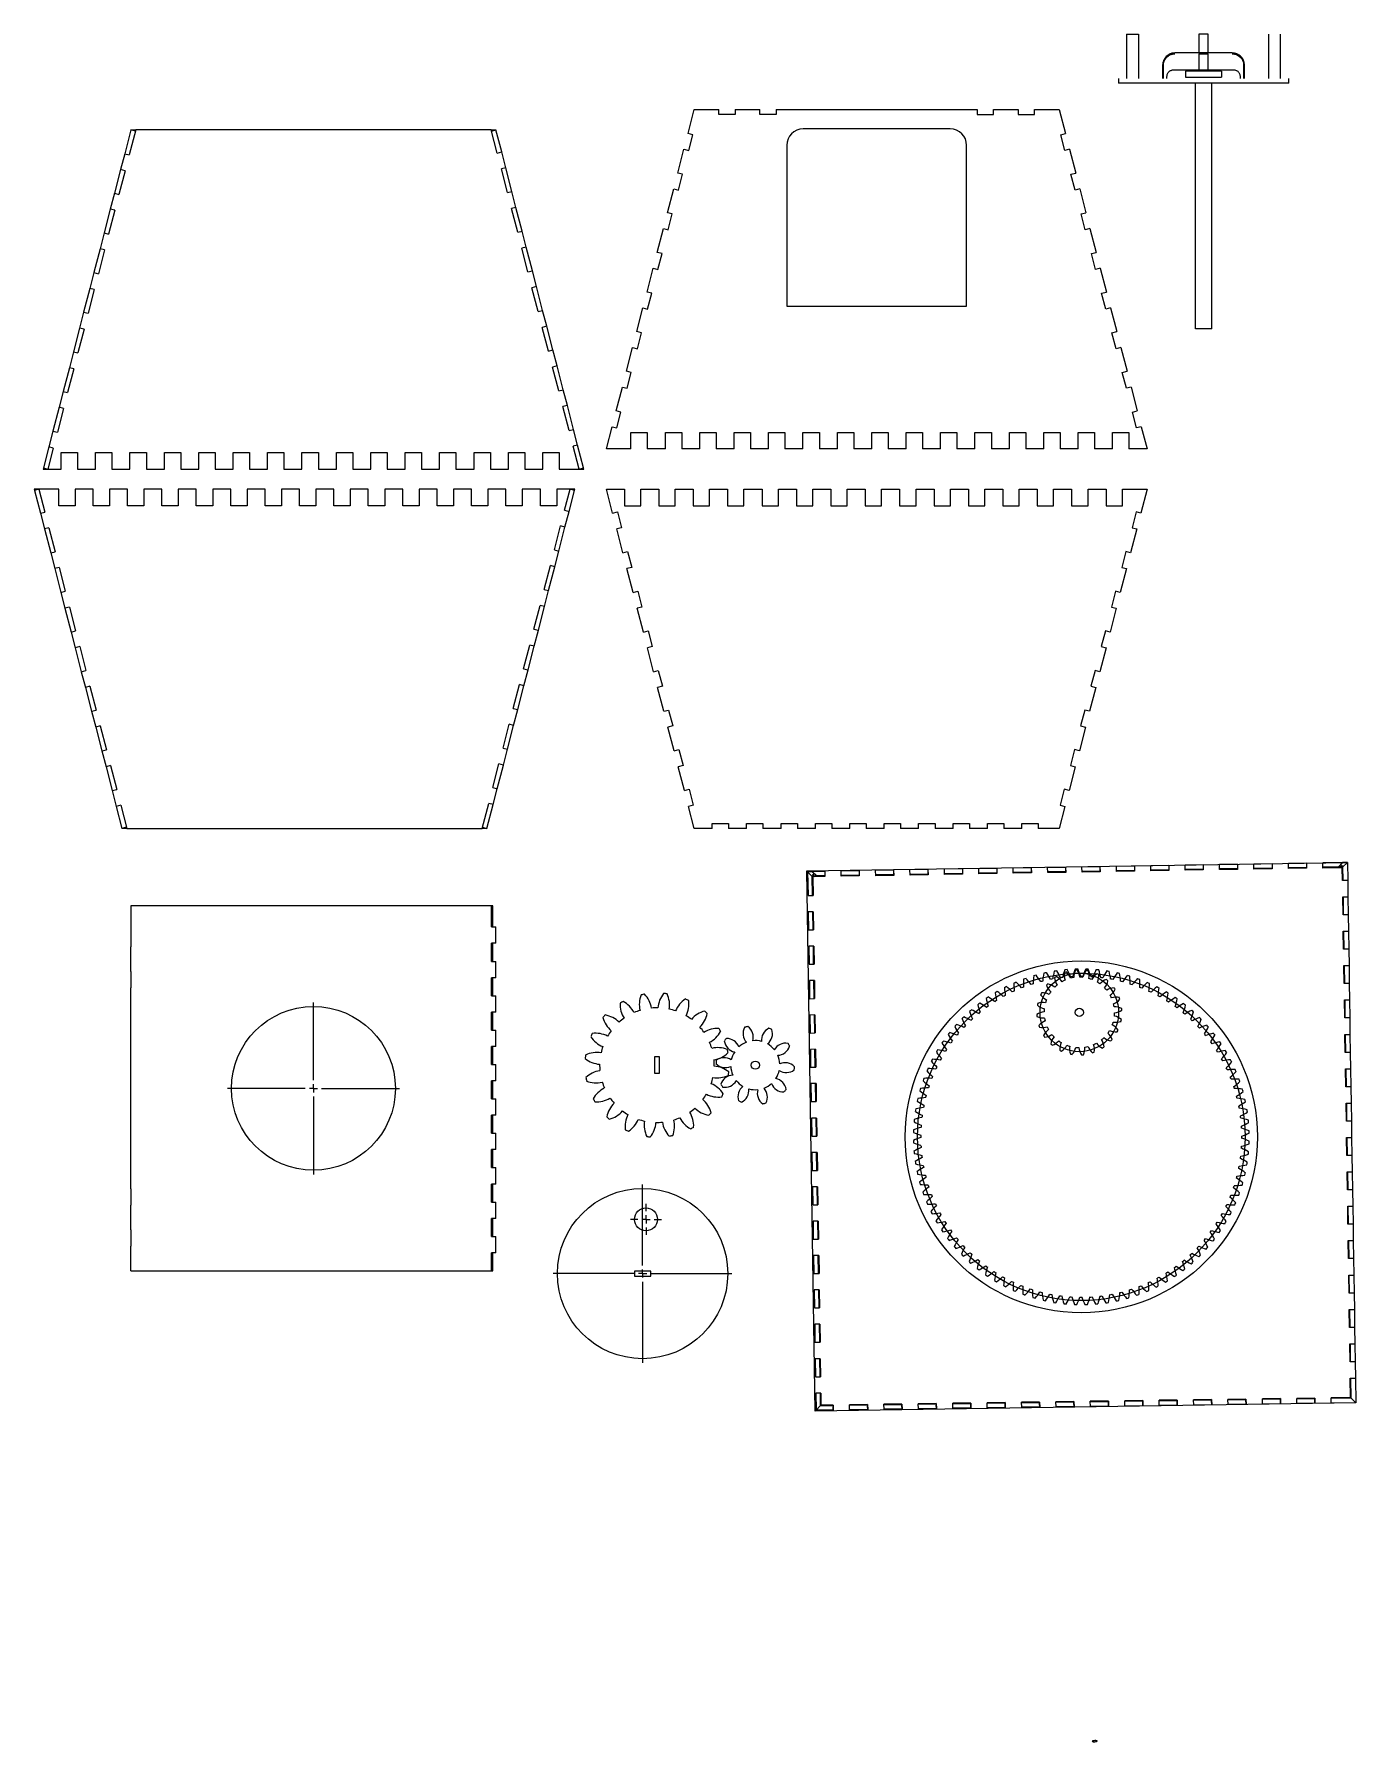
# Model space of a CAD drawing. Header units: millimetres. Extents: x 24 to 830, y -171 to 872.
import ezdxf

# ---------------------------------------------------------------- set-up
doc = ezdxf.new("R2010")
doc.units = ezdxf.units.MM

# ---------------------------------------------------------------- blocks, each defined once
blk = doc.blocks.new('SW_CENTERMARKSYMBOL_0')
at = {"color": 0, "linetype": 'Continuous', "lineweight": 18}
for p, q in [((0, 5), (0, 52.5)), ((-5, 0), (-52.5, 0)), ((0, 0), (-2.5, 0)), ((0, 0), (0, 2.5)), ((0, 0), (0, -2.5)), ((0, 0), (2.5, 0)), ((5, 0), (52.5, 0)), ((0, -5), (0, -52.5))]:
    blk.add_line(p, q, dxfattribs=at)
blk = doc.blocks.new('SW_CENTERMARKSYMBOL_1')
at = {"color": 0, "linetype": 'Continuous', "lineweight": 18}
for p, q in [((0, 5), (0, 54.5)), ((-5, 0), (-54.5, 0)), ((0, 0), (-2.5, 0)), ((0, 0), (0, 2.5)), ((0, 0), (0, -2.5)), ((0, 0), (2.5, 0)), ((5, 0), (54.5, 0)), ((0, -5), (0, -54.5))]:
    blk.add_line(p, q, dxfattribs=at)
blk = doc.blocks.new('SW_CENTERMARKSYMBOL_2')
at = {"color": 0, "linetype": 'Continuous', "lineweight": 18}
for p, q in [((-5, 0), (-9.5, 0)), ((0, 0), (-2.5, 0)), ((0, 5), (0, 9.5)), ((0, 0), (0, 2.5)), ((0, 0), (0, -2.5)), ((0, 0), (2.5, 0)), ((5, 0), (9.5, 0)), ((0, -5), (0, -9.5))]:
    blk.add_line(p, q, dxfattribs=at)

msp = doc.modelspace()

# ---------------------------------------------------------------- linework, layer by layer
at = {"color": 7, "linetype": 'Continuous', "lineweight": 25}
for p, q in [((690.3, 872.2), (690.3, 845.2)), ((690.3, 872.2), (697.6, 872.2)), ((697.6, 872.2), (697.6, 845.2)), ((740.1, 872.2), (734.5, 872.2)), ((734.5, 872.2), (734.5, 860.7)), ((740.1, 860.7), (740.1, 872.2)), ((777.1, 845.2), (777.1, 872.2)), ((784.3, 845.2), (784.3, 872.2)), ((734.5, 860.7), (719.8, 860.7)), ((740.1, 860.7), (734.5, 860.7)), ((734.5, 860.2), (734.5, 850.2)), ((734.5, 860.2), (740.1, 860.2)), ((754.8, 860.7), (740.1, 860.7)), ((740.1, 850.2), (740.1, 860.2)), ((685.3, 845.2), (685.3, 842.2)), ((712.3, 853.2), (712.3, 845.2)), ((712.8, 845.7), (712.3, 845.7)), ((712.8, 845.2), (712.8, 853.2)), ((714.8, 846.2), (714.8, 845.2)), ((734.5, 850.2), (718.8, 850.2)), ((748.3, 849.5), (726.3, 849.5)), ((726.3, 849.5), (726.3, 846)), ((726.3, 846), (748.3, 846)), ((740.1, 850.2), (734.5, 850.2)), ((755.8, 850.2), (740.1, 850.2)), ((748.3, 849.5), (748.3, 846)), ((759.8, 845.2), (759.8, 846.2)), ((761.8, 853.2), (761.8, 845.2)), ((762.3, 845.7), (761.8, 845.7)), ((762.3, 845.2), (762.3, 853.2)), ((789.3, 842.2), (789.3, 845.2)), ((789.3, 842.2), (685.3, 842.2)), ((732.3, 692.2), (732.3, 842.2)), ((742.3, 692.2), (742.3, 842.2)), ((742.3, 692.2), (732.3, 692.2)), ((495.1, 361.1), (825.1, 366.3)), ((758.1, 365.2), (747.1, 365)), ((758.1, 365.2), (758.1, 362)), ((758.1, 365.2), (758.1, 362.7)), ((779.1, 365.5), (768.1, 365.3)), ((768.1, 362.2), (768.1, 365.3)), ((779.1, 365.5), (779.1, 362.4)), ((779.1, 365.5), (779.1, 363)), ((800.1, 365.9), (789.1, 365.7)), ((789.1, 362.6), (789.1, 365.7)), ((800.1, 365.9), (800.1, 362.8)), ((800.1, 365.9), (800.1, 363.3)), ((822.2, 366.3), (810.1, 366)), ((810.1, 362.9), (810.1, 366)), ((822.2, 366.3), (819.5, 363.5)), ((819.5, 363.3), (822.2, 366.1)), ((825.1, 366.3), (822.2, 366.3)), ((822.6, 366.1), (822.2, 366.3)), ((822.2, 366.1), (822.2, 366.3)), ((822.2, 366.3), (824.9, 366.1)), ((822.6, 366.1), (822.2, 366.1)), ((822.4, 363.6), (824.9, 366.1)), ((824.9, 366.1), (822.6, 366.1)), ((825.1, 366.3), (824.9, 366.1)), ((825.1, 366.3), (825.3, 355.3)), ((500.3, 31.2), (495.1, 361.1)), ((498.5, 360.5), (495.6, 360.6)), ((495.6, 360.6), (495.9, 346.1)), ((495.6, 360.6), (498.3, 358)), ((498.3, 358), (498.5, 346.2)), ((498.8, 358), (498.3, 358)), ((506.1, 360.8), (498.5, 360.7)), ((498.5, 360.7), (498.5, 360.5)), ((501.2, 358.1), (498.5, 360.7)), ((501.2, 357.9), (498.5, 360.5)), ((498.8, 359.1), (499, 357.8)), ((500.3, 357.6), (498.8, 359.1)), ((498.8, 359.1), (498.8, 357.8)), ((498.8, 357.8), (499, 357.8)), ((499, 357.6), (498.8, 357.8)), ((506.2, 357.7), (498.8, 357.6)), ((498.8, 357.6), (499, 346.2)), ((499.2, 357.6), (499, 357.8)), ((501.2, 357.9), (500, 357.9)), ((506.1, 358.1), (501.2, 358.1)), ((501.2, 358.1), (501.2, 357.9)), ((506.1, 360.8), (506.2, 357.7)), ((506.1, 360.8), (506.1, 358.7)), ((506.1, 358.7), (506.1, 357.7)), ((527.1, 361.2), (516.1, 361)), ((516.2, 357.9), (516.1, 361)), ((527.1, 358.5), (516.2, 358.3)), ((527.2, 358.1), (516.2, 357.9)), ((527.1, 361.2), (527.2, 358.1)), ((527.1, 361.2), (527.1, 359)), ((527.1, 359), (527.1, 358.1)), ((548.1, 361.5), (537.1, 361.4)), ((537.2, 358.2), (537.1, 361.4)), ((548.1, 358.9), (537.2, 358.7)), ((548.2, 358.4), (537.2, 358.2)), ((548.1, 361.5), (548.2, 358.4)), ((548.1, 361.5), (548.1, 359.4)), ((548.1, 359.4), (548.1, 358.4)), ((569.1, 361.9), (558.1, 361.7)), ((558.2, 358.6), (558.1, 361.7)), ((569.1, 359.2), (558.2, 359)), ((569.2, 358.8), (558.2, 358.6)), ((569.1, 361.9), (569.2, 358.8)), ((569.1, 361.9), (569.1, 359.7)), ((569.1, 359.7), (569.1, 358.8)), ((590.1, 362.3), (579.1, 362.1)), ((579.2, 359), (579.1, 362.1)), ((590.1, 359.6), (579.2, 359.4)), ((590.2, 359.2), (579.2, 359)), ((590.1, 362.3), (590.2, 359.2)), ((590.1, 362.3), (590.1, 360)), ((590.1, 360), (590.1, 359.2)), ((611.1, 362.6), (600.1, 362.4)), ((600.2, 359.3), (600.1, 362.4)), ((611.1, 359.9), (600.2, 359.8)), ((611.2, 359.5), (600.2, 359.3)), ((611.1, 362.6), (611.2, 359.5)), ((611.1, 362.6), (611.1, 360.4)), ((611.1, 360.4), (611.1, 359.5)), ((632.1, 363), (621.1, 362.8)), ((621.2, 359.7), (621.1, 362.8)), ((632.1, 360.3), (621.2, 360.1)), ((632.2, 359.9), (621.2, 359.7)), ((632.1, 363), (632.2, 359.9)), ((632.1, 363), (632.1, 360.7)), ((632.1, 360.7), (632.1, 359.9)), ((653.1, 363.3), (642.1, 363.2)), ((642.2, 360.1), (642.1, 363.2)), ((653.1, 360.7), (642.2, 360.5)), ((653.2, 360.2), (642.2, 360.1)), ((653.1, 363.3), (653.2, 360.2)), ((653.1, 363.3), (653.1, 361)), ((653.1, 361), (653.1, 360.2)), ((674.1, 363.7), (663.1, 363.5)), ((663.2, 360.4), (663.1, 363.5)), ((674.1, 361), (663.1, 360.8)), ((674.2, 360.6), (663.2, 360.4)), ((674.1, 363.7), (674.2, 360.6)), ((674.1, 363.7), (674.1, 361.3)), ((674.1, 361.3), (674.1, 360.6)), ((695.1, 364.1), (684.1, 363.9)), ((684.2, 360.8), (684.1, 363.9)), ((695.1, 361.4), (684.1, 361.2)), ((695.2, 361), (684.2, 360.8)), ((695.1, 364.1), (695.2, 361)), ((695.1, 364.1), (695.1, 361.7)), ((695.1, 361.7), (695.1, 361)), ((716.1, 364.4), (705.1, 364.2)), ((705.2, 361.1), (705.1, 364.2)), ((716.1, 361.8), (705.1, 361.6)), ((716.1, 361.3), (705.2, 361.1)), ((716.1, 364.4), (716.1, 361.3)), ((716.1, 364.4), (716.1, 362)), ((716.1, 362), (716.1, 361.3)), ((737.1, 364.8), (726.1, 364.6)), ((726.1, 361.5), (726.1, 364.6)), ((737.1, 362.1), (726.1, 361.9)), ((737.1, 361.7), (726.1, 361.5)), ((737.1, 364.8), (737.1, 361.7)), ((737.1, 364.8), (737.1, 362.3)), ((737.1, 362.3), (737.1, 361.7)), ((747.1, 361.9), (747.1, 365)), ((758.1, 362.5), (747.1, 362.3)), ((758.1, 362), (747.1, 361.9)), ((758.1, 362.7), (758.1, 362)), ((779.1, 362.8), (768.1, 362.6)), ((779.1, 362.4), (768.1, 362.2)), ((779.1, 363), (779.1, 362.4)), ((800.1, 363.2), (789.1, 363)), ((800.1, 362.8), (789.1, 362.6)), ((800.1, 363.3), (800.1, 362.8)), ((819.5, 363.5), (810.1, 363.4)), ((822, 363.1), (810.1, 362.9)), ((819.5, 363.3), (819.5, 363.5)), ((820.8, 363.4), (819.5, 363.3)), ((820.4, 363.1), (822, 364.7)), ((821.8, 363.4), (821.6, 363.1)), ((821.8, 363.4), (822, 364.7)), ((821.8, 363.4), (822, 363.3)), ((821.8, 363.1), (822, 363.3)), ((822, 363.3), (822, 364.7)), ((822.4, 363.6), (822, 363.5)), ((822.1, 355.3), (822, 363.1)), ((825.3, 355.3), (822.1, 355.3)), ((822.5, 355.3), (822.4, 363.6)), ((825.3, 355.3), (825.4, 345.3)), ((495.9, 346.1), (499, 346.2)), ((822.3, 345.3), (825.4, 345.3)), ((822.5, 334.3), (822.3, 345.3)), ((822.8, 334.3), (822.7, 345.3)), ((825.4, 345.3), (825.6, 334.3)), ((499.1, 336.2), (496, 336.1)), ((496, 336.1), (496.2, 325.1)), ((498.6, 336.2), (498.8, 325.2)), ((499.1, 336.2), (499.3, 325.2)), ((825.6, 334.3), (822.5, 334.3)), ((825.6, 334.3), (825.7, 324.3)), ((496.2, 325.1), (499.3, 325.2)), ((822.6, 324.3), (825.7, 324.3)), ((822.8, 313.3), (822.6, 324.3)), ((823.2, 313.3), (823, 324.3)), ((825.7, 324.3), (825.9, 313.3)), ((499.4, 315.2), (496.3, 315.1)), ((496.3, 315.1), (496.5, 304.1)), ((499, 315.2), (499.1, 304.2)), ((499.4, 315.2), (499.6, 304.2)), ((825.9, 313.3), (822.8, 313.3)), ((825.9, 313.3), (826.1, 303.3)), ((496.5, 304.1), (499.6, 304.2)), ((823, 303.3), (826.1, 303.3)), ((823.1, 292.3), (823, 303.3)), ((823.5, 292.3), (823.3, 303.3)), ((826.1, 303.3), (826.2, 292.3)), ((499.8, 294.2), (496.7, 294.1)), ((496.7, 294.1), (496.8, 283.1)), ((499.3, 294.2), (499.5, 283.2)), ((499.8, 294.2), (499.9, 283.2)), ((826.2, 292.3), (823.1, 292.3)), ((826.2, 292.3), (826.4, 282.3)), ((496.8, 283.1), (499.9, 283.2)), ((823.3, 282.3), (826.4, 282.3)), ((823.5, 271.3), (823.3, 282.3)), ((823.8, 271.3), (823.7, 282.3)), ((826.4, 282.3), (826.6, 271.3)), ((500.1, 273.2), (497, 273.1)), ((497, 273.1), (497.2, 262.1)), ((499.6, 273.2), (499.8, 262.2)), ((500.1, 273.2), (500.3, 262.2)), ((826.6, 271.3), (823.5, 271.3)), ((826.6, 271.3), (826.7, 261.3)), ((497.2, 262.1), (500.3, 262.2)), ((823.6, 261.3), (826.7, 261.3)), ((823.8, 250.3), (823.6, 261.3)), ((824.2, 250.3), (824, 261.3)), ((826.7, 261.3), (826.9, 250.3)), ((500.4, 252.2), (497.3, 252.1)), ((497.3, 252.1), (497.5, 241.2)), ((499.9, 252.2), (500.1, 241.2)), ((500.4, 252.2), (500.6, 241.2)), ((402.2, 247.5), (402.2, 237.5)), ((405.2, 247.5), (402.2, 247.5)), ((405.2, 237.5), (405.2, 247.5)), ((497.5, 241.2), (500.6, 241.2)), ((826.9, 250.3), (823.8, 250.3)), ((824, 240.3), (827.1, 240.3)), ((824.1, 229.3), (824, 240.3)), ((824.5, 229.3), (824.3, 240.3)), ((826.9, 250.3), (827.1, 240.3)), ((827.1, 240.3), (827.2, 229.3)), ((402.2, 237.5), (405.2, 237.5)), ((500.8, 231.2), (497.7, 231.2)), ((497.7, 231.2), (497.8, 220.2)), ((500.3, 231.2), (500.5, 220.2)), ((500.8, 231.2), (500.9, 220.2)), ((497.8, 220.2), (500.9, 220.2)), ((827.2, 229.3), (824.1, 229.3)), ((824.3, 219.3), (827.4, 219.3)), ((824.5, 208.3), (824.3, 219.3)), ((824.8, 208.3), (824.7, 219.3)), ((827.2, 229.3), (827.4, 219.3)), ((827.4, 219.3), (827.6, 208.3)), ((501.1, 210.2), (498, 210.2)), ((498, 210.2), (498.2, 199.2)), ((500.6, 210.2), (500.8, 199.2)), ((501.1, 210.2), (501.3, 199.2)), ((498.2, 199.2), (501.3, 199.2)), ((827.6, 208.3), (824.5, 208.3)), ((824.6, 198.3), (827.7, 198.3)), ((824.8, 187.3), (824.6, 198.3)), ((825.2, 187.3), (825, 198.3)), ((827.6, 208.3), (827.7, 198.3)), ((827.7, 198.3), (827.9, 187.3)), ((501.4, 189.2), (498.3, 189.2)), ((498.3, 189.2), (498.5, 178.2)), ((500.9, 189.2), (501.1, 178.2)), ((501.4, 189.2), (501.6, 178.2)), ((498.5, 178.2), (501.6, 178.2)), ((827.9, 187.3), (824.8, 187.3)), ((824.9, 177.3), (828.1, 177.3)), ((827.9, 187.3), (828.1, 177.3)), ((828.1, 177.3), (828.2, 166.3)), ((501.7, 168.2), (498.6, 168.2)), ((498.6, 168.2), (498.8, 157.2)), ((501.3, 168.2), (501.4, 157.2)), ((501.7, 168.2), (501.9, 157.2)), ((825.1, 166.3), (824.9, 177.3)), ((825.5, 166.3), (825.3, 177.3)), ((498.8, 157.2), (501.9, 157.2)), ((828.2, 166.3), (825.1, 166.3)), ((828.2, 166.3), (828.4, 156.3)), ((502.1, 147.2), (499, 147.2)), ((499, 147.2), (499.1, 136.2)), ((501.6, 147.2), (501.8, 136.2)), ((502.1, 147.2), (502.3, 136.2)), ((825.3, 156.3), (828.4, 156.3)), ((825.4, 145.3), (825.3, 156.3)), ((825.8, 145.3), (825.6, 156.3)), ((828.4, 156.3), (828.6, 145.3)), ((499.1, 136.2), (502.3, 136.2)), ((828.6, 145.3), (825.4, 145.3)), ((828.6, 145.3), (828.7, 135.3)), ((502.4, 126.2), (499.3, 126.2)), ((499.3, 126.2), (499.5, 115.2)), ((501.9, 126.2), (502.1, 115.2)), ((502.4, 126.2), (502.6, 115.2)), ((825.6, 135.3), (828.7, 135.3)), ((825.8, 124.3), (825.6, 135.3)), ((826.1, 124.3), (826, 135.3)), ((828.7, 135.3), (828.9, 124.3)), ((399.9, 116.7), (389.9, 116.7)), ((389.9, 116.7), (389.9, 113.7)), ((399.9, 113.7), (399.9, 116.7)), ((499.5, 115.2), (502.6, 115.2)), ((828.9, 124.3), (825.8, 124.3)), ((828.9, 124.3), (829, 114.3)), ((389.9, 113.7), (399.9, 113.7)), ((502.7, 105.2), (499.6, 105.2)), ((499.6, 105.2), (499.8, 94.2)), ((502.3, 105.2), (502.4, 94.2)), ((502.7, 105.2), (502.9, 94.2)), ((825.9, 114.3), (829, 114.3)), ((826.1, 103.3), (825.9, 114.3)), ((826.5, 103.3), (826.3, 114.3)), ((829, 114.3), (829.2, 103.3)), ((499.8, 94.2), (502.9, 94.2)), ((829.2, 103.3), (826.1, 103.3)), ((829.2, 103.3), (829.4, 93.3)), ((503.1, 84.2), (500, 84.2)), ((500, 84.2), (500.1, 73.2)), ((502.6, 84.2), (502.8, 73.2)), ((503.1, 84.2), (503.2, 73.2)), ((826.3, 93.3), (829.4, 93.3)), ((826.4, 82.3), (826.3, 93.3)), ((826.8, 82.3), (826.6, 93.3)), ((829.4, 93.3), (829.5, 82.3)), ((500.1, 73.2), (503.2, 73.2)), ((829.5, 82.3), (826.4, 82.3)), ((829.5, 82.3), (829.7, 72.3)), ((503.4, 63.2), (500.3, 63.2)), ((500.3, 63.2), (500.5, 52.2)), ((502.9, 63.2), (503.1, 52.2)), ((503.4, 63.2), (503.6, 52.2)), ((826.6, 72.3), (829.7, 72.3)), ((826.8, 61.3), (826.6, 72.3)), ((827.1, 61.3), (827, 72.3)), ((829.7, 72.3), (829.9, 61.3)), ((500.5, 52.2), (503.6, 52.2)), ((829.9, 61.3), (826.8, 61.3)), ((829.9, 61.3), (830, 51.3)), ((503.7, 42.2), (500.6, 42.2)), ((500.6, 42.2), (500.8, 31.7)), ((503.2, 42.2), (503.4, 34.4)), ((503.7, 42.2), (503.8, 34.8)), ((826.9, 51.3), (830, 51.3)), ((827.1, 39.4), (826.9, 51.3)), ((827.5, 39), (827.3, 51.3)), ((830, 51.3), (830.3, 36.3)), ((830.3, 36.3), (500.3, 31.2)), ((503.4, 34.4), (500.8, 31.7)), ((511.3, 31.8), (500.8, 31.7)), ((511.2, 34.5), (503.4, 34.4)), ((511.2, 34.9), (503.8, 34.8)), ((511.2, 34.9), (511.3, 31.8)), ((511.2, 34.9), (511.2, 33.9)), ((511.3, 31.8), (511.2, 33.9)), ((532.2, 35.2), (521.2, 35.1)), ((521.3, 32), (521.2, 35.1)), ((532.2, 34.8), (521.2, 34.6)), ((532.3, 32.1), (521.3, 32)), ((532.2, 35.2), (532.3, 32.1)), ((532.2, 35.2), (532.2, 34.3)), ((532.3, 32.1), (532.2, 34.3)), ((553.2, 35.5), (542.2, 35.4)), ((542.3, 32.3), (542.2, 35.4)), ((553.2, 35.1), (542.2, 34.9)), ((553.3, 32.4), (542.3, 32.3)), ((553.2, 35.5), (553.3, 32.4)), ((553.2, 35.5), (553.2, 34.6)), ((553.3, 32.4), (553.2, 34.6)), ((574.2, 35.8), (563.2, 35.7)), ((563.3, 32.6), (563.2, 35.7)), ((574.2, 35.4), (563.2, 35.2)), ((574.3, 32.7), (563.3, 32.6)), ((574.2, 35.8), (574.3, 32.7)), ((574.2, 35.8), (574.2, 34.9)), ((574.3, 32.7), (574.2, 34.9)), ((595.2, 36.1), (584.2, 36)), ((584.3, 32.9), (584.2, 36)), ((595.2, 35.7), (584.2, 35.5)), ((595.3, 33), (584.3, 32.9)), ((595.2, 36.1), (595.3, 33)), ((595.2, 36.1), (595.2, 35.2)), ((595.3, 33), (595.2, 35.2)), ((616.2, 36.4), (605.2, 36.3)), ((605.3, 33.2), (605.2, 36.3)), ((616.2, 36), (605.2, 35.8)), ((616.3, 33.3), (605.3, 33.2)), ((616.2, 36.4), (616.3, 33.3)), ((616.2, 36.4), (616.2, 35.6)), ((616.3, 33.3), (616.2, 35.6)), ((637.2, 36.7), (626.2, 36.6)), ((626.3, 33.5), (626.2, 36.6)), ((637.2, 36.3), (626.2, 36.1)), ((637.3, 33.6), (626.3, 33.5)), ((637.2, 36.7), (637.3, 33.6)), ((637.2, 36.7), (637.2, 35.9)), ((637.3, 33.6), (637.2, 35.9)), ((658.2, 37), (647.2, 36.9)), ((647.3, 33.8), (647.2, 36.9)), ((658.2, 36.6), (647.2, 36.4)), ((658.3, 33.9), (647.3, 33.8)), ((658.2, 37), (658.3, 33.9)), ((658.2, 37), (658.2, 36.2)), ((658.3, 33.9), (658.2, 36.2)), ((679.2, 37.3), (668.2, 37.2)), ((668.3, 34), (668.2, 37.2)), ((679.2, 36.9), (668.2, 36.7)), ((679.3, 34.2), (668.3, 34)), ((679.2, 37.3), (679.3, 34.2)), ((679.2, 37.3), (679.2, 36.6)), ((679.3, 34.2), (679.2, 36.6)), ((700.2, 37.6), (689.2, 37.5)), ((689.3, 34.3), (689.2, 37.5)), ((700.2, 37.2), (689.2, 37)), ((700.3, 34.5), (689.3, 34.3)), ((700.2, 37.6), (700.3, 34.5)), ((700.2, 37.6), (700.2, 36.9)), ((700.3, 34.5), (700.2, 36.9)), ((721.2, 37.9), (710.2, 37.8)), ((710.3, 34.6), (710.2, 37.8)), ((721.2, 37.5), (710.2, 37.3)), ((721.3, 34.8), (710.3, 34.6)), ((721.2, 37.9), (721.3, 34.8)), ((721.2, 37.9), (721.2, 37.2)), ((721.3, 34.8), (721.2, 37.2)), ((742.2, 38.2), (731.2, 38)), ((731.3, 34.9), (731.2, 38)), ((742.2, 37.8), (731.2, 37.6)), ((742.3, 35.1), (731.3, 34.9)), ((742.2, 38.2), (742.3, 35.1)), ((742.2, 38.2), (742.2, 37.6)), ((742.3, 35.1), (742.2, 37.6)), ((763.2, 38.5), (752.2, 38.3)), ((752.3, 35.2), (752.2, 38.3)), ((763.2, 38.1), (752.2, 37.9)), ((763.3, 35.4), (752.3, 35.2)), ((763.2, 38.5), (763.3, 35.4)), ((763.2, 38.5), (763.2, 37.9)), ((763.3, 35.4), (763.2, 37.9)), ((784.2, 38.8), (773.2, 38.6)), ((773.3, 35.5), (773.2, 38.6)), ((784.2, 38.4), (773.2, 38.2)), ((784.3, 35.7), (773.3, 35.5)), ((784.2, 38.8), (784.3, 35.7)), ((784.2, 38.8), (784.2, 38.2)), ((784.3, 35.7), (784.2, 38.2)), ((805.2, 39.1), (794.2, 38.9)), ((794.3, 35.8), (794.2, 38.9)), ((805.2, 38.7), (794.2, 38.5)), ((805.3, 36), (794.3, 35.8)), ((805.2, 39.1), (805.3, 36)), ((805.2, 39.1), (805.2, 38.5)), ((805.3, 36), (805.2, 38.5)), ((827.1, 39.4), (815.2, 39.2)), ((815.3, 36.1), (815.2, 39.2)), ((827.5, 39), (815.2, 38.8)), ((830.3, 36.3), (815.3, 36.1)), ((830.3, 36.3), (827.5, 39))]:
    msp.add_line(p, q, dxfattribs=at)
at = {"color": 1, "linetype": 'Continuous', "lineweight": 25}
for p, q in [((422.7, 811.5), (426.4, 826.1)), ((426.4, 826.1), (441.4, 826.1)), ((441.4, 823.1), (441.4, 826.1)), ((451.4, 826.1), (451.4, 823.1)), ((451.4, 826.1), (466.4, 826.1)), ((466.4, 823.1), (466.4, 826.1)), ((476.4, 826.1), (476.4, 823.1)), ((476.4, 826.1), (599.2, 826.1)), ((599.2, 826.1), (599.2, 823.1)), ((609.2, 823.1), (609.2, 826.1)), ((609.2, 826.1), (624.2, 826.1)), ((624.2, 826.1), (624.2, 823.1)), ((634.2, 823.1), (634.2, 826.1)), ((634.2, 826.1), (649.2, 826.1)), ((649.2, 826.1), (653, 811.5)), ((82.6, 813.7), (78.8, 799.2)), ((85.5, 813.7), (81.5, 798.5)), ((85.3, 813), (82.6, 813.7)), ((82.6, 813.7), (85.5, 813.7)), ((302.5, 813.7), (85.5, 813.7)), ((306.1, 799.6), (302.5, 813.7)), ((302.5, 813.7), (305.4, 813.7)), ((302.7, 813), (305.4, 813.7)), ((308.9, 800.3), (305.4, 813.7)), ((451.4, 823.1), (441.4, 823.1)), ((476.4, 823.1), (466.4, 823.1)), ((582.7, 814.3), (492.9, 814.3)), ((599.2, 823.1), (609.2, 823.1)), ((624.2, 823.1), (634.2, 823.1)), ((425.6, 810.8), (422.7, 811.5)), ((423.1, 801.1), (425.6, 810.8)), ((482.9, 804.3), (482.9, 706.1)), ((592.7, 706.1), (592.7, 804.3)), ((650.1, 810.8), (653, 811.5)), ((652.6, 801.1), (650.1, 810.8)), ((78.8, 799.2), (76.3, 789.5)), ((78.8, 799.2), (81.5, 798.5)), ((306.1, 799.6), (308.9, 800.3)), ((311.4, 790.6), (308.9, 800.3)), ((416.4, 787.3), (420.1, 801.9)), ((420.1, 801.9), (423.1, 801.1)), ((655.5, 801.9), (652.6, 801.1)), ((655.5, 801.9), (659.3, 787.3)), ((76.3, 789.5), (72.5, 775)), ((79, 788.8), (75.3, 774.3)), ((79, 788.8), (76.3, 789.5)), ((311.4, 790.6), (308.7, 789.9)), ((312.4, 775.4), (308.7, 789.9)), ((315.1, 776.1), (311.4, 790.6)), ((419.3, 786.6), (416.4, 787.3)), ((416.8, 776.9), (419.3, 786.6)), ((656.3, 786.6), (659.3, 787.3)), ((658.9, 776.9), (656.3, 786.6)), ((72.5, 775), (70, 765.3)), ((72.5, 775), (75.3, 774.3)), ((312.4, 775.4), (315.1, 776.1)), ((317.6, 766.4), (315.1, 776.1)), ((410.1, 763.1), (413.9, 777.7)), ((413.9, 777.7), (416.8, 776.9)), ((661.8, 777.7), (658.9, 776.9)), ((661.8, 777.7), (665.5, 763.1)), ((70, 765.3), (66.3, 750.8)), ((72.8, 764.6), (69, 750.1)), ((72.8, 764.6), (70, 765.3)), ((317.6, 766.4), (314.9, 765.7)), ((318.7, 751.2), (314.9, 765.7)), ((321.4, 751.9), (317.6, 766.4)), ((413, 762.4), (410.1, 763.1)), ((410.5, 752.7), (413, 762.4)), ((662.6, 762.4), (665.5, 763.1)), ((665.1, 752.7), (662.6, 762.4)), ((318.7, 751.2), (321.4, 751.9)), ((323.9, 742.2), (321.4, 751.9)), ((403.9, 738.9), (407.6, 753.4)), ((407.6, 753.4), (410.5, 752.7)), ((668, 753.4), (665.1, 752.7)), ((668, 753.4), (671.8, 738.9)), ((63.8, 741.1), (60, 726.6)), ((66.3, 750.8), (63.8, 741.1)), ((66.5, 740.4), (63.8, 741.1)), ((66.3, 750.8), (69, 750.1)), ((323.9, 742.2), (321.2, 741.5)), ((324.9, 727), (321.2, 741.5)), ((327.7, 727.7), (323.9, 742.2)), ((66.5, 740.4), (62.7, 725.9)), ((406.8, 738.2), (403.9, 738.9)), ((404.3, 728.5), (406.8, 738.2)), ((668.9, 738.2), (671.8, 738.9)), ((671.4, 728.5), (668.9, 738.2)), ((60, 726.6), (57.5, 716.9)), ((60, 726.6), (62.7, 725.9)), ((324.9, 727), (327.7, 727.7)), ((330.2, 718), (327.7, 727.7)), ((397.6, 714.7), (401.4, 729.2)), ((401.4, 729.2), (404.3, 728.5)), ((674.3, 729.2), (671.4, 728.5)), ((674.3, 729.2), (678, 714.7)), ((57.5, 716.9), (53.7, 702.4)), ((60.2, 716.2), (56.5, 701.7)), ((60.2, 716.2), (57.5, 716.9)), ((330.2, 718), (327.4, 717.3)), ((331.2, 702.8), (327.4, 717.3)), ((333.9, 703.5), (330.2, 718)), ((400.5, 714), (397.6, 714.7)), ((398, 704.3), (400.5, 714)), ((675.1, 714), (678, 714.7)), ((677.6, 704.3), (675.1, 714)), ((53.7, 702.4), (51.2, 692.7)), ((53.7, 702.4), (56.5, 701.7)), ((331.2, 702.8), (333.9, 703.5)), ((336.4, 693.8), (333.9, 703.5)), ((391.3, 690.5), (395.1, 705)), ((395.1, 705), (398, 704.3)), ((482.9, 706.1), (592.7, 706.1)), ((680.6, 705), (677.6, 704.3)), ((680.6, 705), (684.3, 690.5)), ((51.2, 692.7), (47.5, 678.2)), ((54, 692), (50.2, 677.5)), ((54, 692), (51.2, 692.7)), ((336.4, 693.8), (333.7, 693.1)), ((337.5, 678.5), (333.7, 693.1)), ((340.2, 679.3), (336.4, 693.8)), ((394.2, 689.8), (391.3, 690.5)), ((391.7, 680.1), (394.2, 689.8)), ((681.4, 689.8), (684.3, 690.5)), ((683.9, 680.1), (681.4, 689.8)), ((47.5, 678.2), (45, 668.5)), ((47.5, 678.2), (50.2, 677.5)), ((337.5, 678.5), (340.2, 679.3)), ((342.7, 669.6), (340.2, 679.3)), ((385.1, 666.3), (388.8, 680.8)), ((388.8, 680.8), (391.7, 680.1)), ((686.8, 680.8), (683.9, 680.1)), ((686.8, 680.8), (690.6, 666.3)), ((45, 668.5), (41.2, 654)), ((47.7, 667.8), (43.9, 653.3)), ((47.7, 667.8), (45, 668.5)), ((342.7, 669.6), (340, 668.9)), ((343.7, 654.3), (340, 668.9)), ((346.4, 655), (342.7, 669.6)), ((388, 665.6), (385.1, 666.3)), ((385.5, 655.9), (388, 665.6)), ((687.7, 665.6), (690.6, 666.3)), ((690.2, 655.9), (687.7, 665.6)), ((41.2, 654), (38.7, 644.3)), ((41.2, 654), (43.9, 653.3)), ((343.7, 654.3), (346.4, 655)), ((349, 645.4), (346.4, 655)), ((378.8, 642.1), (382.6, 656.6)), ((382.6, 656.6), (385.5, 655.9)), ((693.1, 656.6), (690.2, 655.9)), ((693.1, 656.6), (696.8, 642.1)), ((38.7, 644.3), (35, 629.8)), ((41.4, 643.6), (37.7, 629.1)), ((41.4, 643.6), (38.7, 644.3)), ((349, 645.4), (346.2, 644.7)), ((350, 630.1), (346.2, 644.7)), ((352.7, 630.8), (349, 645.4)), ((381.7, 641.4), (378.8, 642.1)), ((379.2, 631.7), (381.7, 641.4)), ((693.9, 641.4), (696.8, 642.1)), ((696.4, 631.7), (693.9, 641.4)), ((35, 629.8), (32.5, 620.1)), ((35, 629.8), (37.7, 629.1)), ((350, 630.1), (352.7, 630.8)), ((355.2, 621.2), (352.7, 630.8)), ((372.8, 619), (376.3, 632.4)), ((376.3, 632.4), (379.2, 631.7)), ((387.8, 629), (397.8, 629)), ((387.8, 619), (387.8, 629)), ((397.8, 629), (397.8, 619)), ((408.8, 629), (418.8, 629)), ((408.8, 619), (408.8, 629)), ((418.8, 629), (418.8, 619)), ((429.8, 629), (439.8, 629)), ((429.8, 619), (429.8, 629)), ((439.8, 629), (439.8, 619)), ((450.8, 629), (460.8, 629)), ((450.8, 619), (450.8, 629)), ((460.8, 629), (460.8, 619)), ((471.8, 629), (481.8, 629)), ((471.8, 619), (471.8, 629)), ((481.8, 629), (481.8, 619)), ((492.8, 629), (502.8, 629)), ((492.8, 619), (492.8, 629)), ((502.8, 629), (502.8, 619)), ((513.8, 629), (523.8, 629)), ((513.8, 619), (513.8, 629)), ((523.8, 629), (523.8, 619)), ((534.8, 629), (544.8, 629)), ((534.8, 619), (534.8, 629)), ((544.8, 629), (544.8, 619)), ((555.8, 629), (565.8, 629)), ((555.8, 619), (555.8, 629)), ((565.8, 629), (565.8, 619)), ((576.8, 629), (586.8, 629)), ((576.8, 619), (576.8, 629)), ((586.8, 629), (586.8, 619)), ((597.8, 629), (607.8, 629)), ((597.8, 619), (597.8, 629)), ((607.8, 629), (607.8, 619)), ((618.8, 629), (628.8, 629)), ((618.8, 619), (618.8, 629)), ((628.8, 629), (628.8, 619)), ((639.8, 629), (649.8, 629)), ((639.8, 619), (639.8, 629)), ((649.8, 629), (649.8, 619)), ((660.8, 629), (670.8, 629)), ((660.8, 619), (660.8, 629)), ((670.8, 629), (670.8, 619)), ((681.8, 629), (691.8, 629)), ((681.8, 619), (681.8, 629)), ((691.8, 629), (691.8, 619)), ((699.3, 632.4), (696.4, 631.7)), ((699.3, 632.4), (702.8, 619)), ((32.5, 620.1), (29.2, 607.4)), ((35.2, 619.4), (31.9, 606.6)), ((35.2, 619.4), (32.5, 620.1)), ((40, 616.6), (50, 616.6)), ((40, 606.6), (40, 616.6)), ((50, 616.6), (50, 606.6)), ((61, 616.6), (71, 616.6)), ((61, 606.6), (61, 616.6)), ((71, 616.6), (71, 606.6)), ((82, 616.6), (92, 616.6)), ((82, 606.6), (82, 616.6)), ((92, 616.6), (92, 606.6)), ((103, 616.6), (113, 616.6)), ((103, 606.6), (103, 616.6)), ((113, 616.6), (113, 606.6)), ((124, 616.6), (134, 616.6)), ((124, 606.6), (124, 616.6)), ((134, 616.6), (134, 606.6)), ((145, 616.6), (155, 616.6)), ((145, 606.6), (145, 616.6)), ((155, 616.6), (155, 606.6)), ((166, 616.6), (176, 616.6)), ((166, 606.6), (166, 616.6)), ((176, 616.6), (176, 606.6)), ((187, 616.6), (197, 616.6)), ((187, 606.6), (187, 616.6)), ((197, 616.6), (197, 606.6)), ((208, 616.6), (218, 616.6)), ((208, 606.6), (208, 616.6)), ((218, 616.6), (218, 606.6)), ((229, 616.6), (239, 616.6)), ((229, 606.6), (229, 616.6)), ((239, 616.6), (239, 606.6)), ((250, 616.6), (260, 616.6)), ((250, 606.6), (250, 616.6)), ((260, 616.6), (260, 606.6)), ((271, 616.6), (281, 616.6)), ((271, 606.6), (271, 616.6)), ((281, 616.6), (281, 606.6)), ((292, 616.6), (302, 616.6)), ((292, 606.6), (292, 616.6)), ((302, 616.6), (302, 606.6)), ((313, 616.6), (323, 616.6)), ((313, 606.6), (313, 616.6)), ((323, 616.6), (323, 606.6)), ((334, 616.6), (344, 616.6)), ((334, 606.6), (334, 616.6)), ((344, 616.6), (344, 606.6)), ((355.2, 621.2), (352.5, 620.5)), ((356.1, 606.6), (352.5, 620.5)), ((358.8, 607.4), (355.2, 621.2)), ((387.8, 619), (372.8, 619)), ((408.8, 619), (397.8, 619)), ((429.8, 619), (418.8, 619)), ((450.8, 619), (439.8, 619)), ((471.8, 619), (460.8, 619)), ((492.8, 619), (481.8, 619)), ((513.8, 619), (502.8, 619)), ((534.8, 619), (523.8, 619)), ((555.8, 619), (544.8, 619)), ((576.8, 619), (565.8, 619)), ((597.8, 619), (586.8, 619)), ((618.8, 619), (607.8, 619)), ((639.8, 619), (628.8, 619)), ((660.8, 619), (649.8, 619)), ((681.8, 619), (670.8, 619)), ((702.8, 619), (691.8, 619)), ((29.2, 607.4), (29, 606.6)), ((29, 606.6), (31.9, 606.6)), ((29.2, 607.4), (31.9, 606.6)), ((31.9, 606.6), (40, 606.6)), ((50, 606.6), (61, 606.6)), ((71, 606.6), (82, 606.6)), ((92, 606.6), (103, 606.6)), ((113, 606.6), (124, 606.6)), ((134, 606.6), (145, 606.6)), ((155, 606.6), (166, 606.6)), ((176, 606.6), (187, 606.6)), ((197, 606.6), (208, 606.6)), ((218, 606.6), (229, 606.6)), ((239, 606.6), (250, 606.6)), ((260, 606.6), (271, 606.6)), ((281, 606.6), (292, 606.6)), ((302, 606.6), (313, 606.6)), ((323, 606.6), (334, 606.6)), ((344, 606.6), (356.1, 606.6)), ((356.1, 606.6), (358.8, 607.4)), ((356.1, 606.6), (359, 606.6)), ((359, 606.6), (358.8, 607.4)), ((23.5, 594.2), (23.7, 593.4)), ((26.4, 594.2), (23.5, 594.2)), ((26.4, 594.2), (23.7, 593.4)), ((23.7, 593.4), (27.3, 579.6)), ((26.4, 594.2), (30, 580.3)), ((38.5, 594.2), (26.4, 594.2)), ((38.5, 584.2), (38.5, 594.2)), ((48.5, 584.2), (38.5, 584.2)), ((48.5, 594.2), (48.5, 584.2)), ((59.5, 594.2), (48.5, 594.2)), ((59.5, 584.2), (59.5, 594.2)), ((69.5, 584.2), (59.5, 584.2)), ((69.5, 594.2), (69.5, 584.2)), ((80.5, 594.2), (69.5, 594.2)), ((80.5, 584.2), (80.5, 594.2)), ((90.5, 584.2), (80.5, 584.2)), ((90.5, 594.2), (90.5, 584.2)), ((101.5, 594.2), (90.5, 594.2)), ((101.5, 584.2), (101.5, 594.2)), ((111.5, 584.2), (101.5, 584.2)), ((111.5, 594.2), (111.5, 584.2)), ((122.5, 594.2), (111.5, 594.2)), ((122.5, 584.2), (122.5, 594.2)), ((132.5, 584.2), (122.5, 584.2)), ((132.5, 594.2), (132.5, 584.2)), ((143.5, 594.2), (132.5, 594.2)), ((143.5, 584.2), (143.5, 594.2)), ((153.5, 584.2), (143.5, 584.2)), ((153.5, 594.2), (153.5, 584.2)), ((164.5, 594.2), (153.5, 594.2)), ((164.5, 584.2), (164.5, 594.2)), ((174.5, 584.2), (164.5, 584.2)), ((174.5, 594.2), (174.5, 584.2)), ((185.5, 594.2), (174.5, 594.2)), ((185.5, 584.2), (185.5, 594.2)), ((195.5, 584.2), (185.5, 584.2)), ((195.5, 594.2), (195.5, 584.2)), ((206.5, 594.2), (195.5, 594.2)), ((206.5, 584.2), (206.5, 594.2)), ((216.5, 584.2), (206.5, 584.2)), ((216.5, 594.2), (216.5, 584.2)), ((227.5, 594.2), (216.5, 594.2)), ((227.5, 584.2), (227.5, 594.2)), ((237.5, 584.2), (227.5, 584.2)), ((237.5, 594.2), (237.5, 584.2)), ((248.5, 594.2), (237.5, 594.2)), ((248.5, 584.2), (248.5, 594.2)), ((258.5, 584.2), (248.5, 584.2)), ((258.5, 594.2), (258.5, 584.2)), ((269.5, 594.2), (258.5, 594.2)), ((269.5, 584.2), (269.5, 594.2)), ((279.5, 584.2), (269.5, 584.2)), ((279.5, 594.2), (279.5, 584.2)), ((290.5, 594.2), (279.5, 594.2)), ((290.5, 584.2), (290.5, 594.2)), ((300.5, 584.2), (290.5, 584.2)), ((300.5, 594.2), (300.5, 584.2)), ((311.5, 594.2), (300.5, 594.2)), ((311.5, 584.2), (311.5, 594.2)), ((321.5, 584.2), (311.5, 584.2)), ((321.5, 594.2), (321.5, 584.2)), ((332.5, 594.2), (321.5, 594.2)), ((332.5, 584.2), (332.5, 594.2)), ((342.5, 584.2), (332.5, 584.2)), ((342.5, 594.2), (342.5, 584.2)), ((350.6, 594.2), (342.5, 594.2)), ((347.3, 581.4), (350.6, 594.2)), ((350.1, 580.7), (353.3, 593.4)), ((353.3, 593.4), (350.6, 594.2)), ((353.5, 594.2), (350.6, 594.2)), ((353.3, 593.4), (353.5, 594.2)), ((376.6, 579.6), (372.8, 594.2)), ((372.8, 594.2), (383.8, 594.2)), ((383.8, 594.2), (383.8, 584.2)), ((383.8, 584.2), (393.8, 584.2)), ((393.8, 584.2), (393.8, 594.2)), ((393.8, 594.2), (404.8, 594.2)), ((404.8, 594.2), (404.8, 584.2)), ((404.8, 584.2), (414.8, 584.2)), ((414.8, 584.2), (414.8, 594.2)), ((414.8, 594.2), (425.8, 594.2)), ((425.8, 594.2), (425.8, 584.2)), ((425.8, 584.2), (435.8, 584.2)), ((435.8, 584.2), (435.8, 594.2)), ((435.8, 594.2), (446.8, 594.2)), ((446.8, 594.2), (446.8, 584.2)), ((446.8, 584.2), (456.8, 584.2)), ((456.8, 584.2), (456.8, 594.2)), ((456.8, 594.2), (467.8, 594.2)), ((467.8, 594.2), (467.8, 584.2)), ((467.8, 584.2), (477.8, 584.2)), ((477.8, 584.2), (477.8, 594.2)), ((477.8, 594.2), (488.8, 594.2)), ((488.8, 594.2), (488.8, 584.2)), ((488.8, 584.2), (498.8, 584.2)), ((498.8, 584.2), (498.8, 594.2)), ((498.8, 594.2), (509.8, 594.2)), ((509.8, 594.2), (509.8, 584.2)), ((509.8, 584.2), (519.8, 584.2)), ((519.8, 584.2), (519.8, 594.2)), ((519.8, 594.2), (530.8, 594.2)), ((530.8, 594.2), (530.8, 584.2)), ((530.8, 584.2), (540.8, 584.2)), ((540.8, 584.2), (540.8, 594.2)), ((540.8, 594.2), (551.8, 594.2)), ((551.8, 594.2), (551.8, 584.2)), ((551.8, 584.2), (561.8, 584.2)), ((561.8, 584.2), (561.8, 594.2)), ((561.8, 594.2), (572.8, 594.2)), ((572.8, 594.2), (572.8, 584.2)), ((572.8, 584.2), (582.8, 584.2)), ((582.8, 584.2), (582.8, 594.2)), ((582.8, 594.2), (593.8, 594.2)), ((593.8, 594.2), (593.8, 584.2)), ((593.8, 584.2), (603.8, 584.2)), ((603.8, 584.2), (603.8, 594.2)), ((603.8, 594.2), (614.8, 594.2)), ((614.8, 594.2), (614.8, 584.2)), ((614.8, 584.2), (624.8, 584.2)), ((624.8, 584.2), (624.8, 594.2)), ((624.8, 594.2), (635.8, 594.2)), ((635.8, 594.2), (635.8, 584.2)), ((635.8, 584.2), (645.8, 584.2)), ((645.8, 584.2), (645.8, 594.2)), ((645.8, 594.2), (656.8, 594.2)), ((656.8, 594.2), (656.8, 584.2)), ((656.8, 584.2), (666.8, 584.2)), ((666.8, 584.2), (666.8, 594.2)), ((666.8, 594.2), (677.8, 594.2)), ((677.8, 594.2), (677.8, 584.2)), ((677.8, 584.2), (687.8, 584.2)), ((687.8, 584.2), (687.8, 594.2)), ((687.8, 594.2), (702.8, 594.2)), ((702.8, 594.2), (699.1, 579.6)), ((27.3, 579.6), (30, 580.3)), ((27.3, 579.6), (29.8, 570)), ((347.3, 581.4), (350.1, 580.7)), ((347.5, 571.1), (350.1, 580.7)), ((376.6, 579.6), (379.5, 580.4)), ((379.5, 580.4), (382, 570.7)), ((696.2, 580.4), (693.7, 570.7)), ((699.1, 579.6), (696.2, 580.4)), ((32.5, 570.7), (29.8, 570)), ((29.8, 570), (33.6, 555.4)), ((32.5, 570.7), (36.3, 556.1)), ((341.1, 557.2), (344.8, 571.8)), ((343.8, 556.5), (347.5, 571.1)), ((347.5, 571.1), (344.8, 571.8)), ((382, 570.7), (379.1, 570)), ((382.8, 555.4), (379.1, 570)), ((696.6, 570), (692.8, 555.4)), ((693.7, 570.7), (696.6, 570)), ((33.6, 555.4), (36.3, 556.1)), ((33.6, 555.4), (36.1, 545.8)), ((341.1, 557.2), (343.8, 556.5)), ((341.3, 546.8), (343.8, 556.5)), ((382.8, 555.4), (385.7, 556.2)), ((385.7, 556.2), (388.3, 546.5)), ((689.9, 556.2), (687.4, 546.5)), ((692.8, 555.4), (689.9, 556.2)), ((38.8, 546.5), (36.1, 545.8)), ((36.1, 545.8), (39.8, 531.2)), ((38.8, 546.5), (42.5, 531.9)), ((334.8, 533), (338.6, 547.6)), ((337.5, 532.3), (341.3, 546.8)), ((341.3, 546.8), (338.6, 547.6)), ((388.3, 546.5), (385.3, 545.8)), ((389.1, 531.2), (385.3, 545.8)), ((690.3, 545.8), (686.5, 531.2)), ((687.4, 546.5), (690.3, 545.8)), ((39.8, 531.2), (42.5, 531.9)), ((334.8, 533), (337.5, 532.3)), ((335, 522.6), (337.5, 532.3)), ((389.1, 531.2), (392, 532)), ((392, 532), (394.5, 522.3)), ((683.6, 532), (681.1, 522.3)), ((686.5, 531.2), (683.6, 532)), ((39.8, 531.2), (42.3, 521.6)), ((45, 522.3), (42.3, 521.6)), ((42.3, 521.6), (46.1, 507)), ((45, 522.3), (48.8, 507.7)), ((328.5, 508.8), (332.3, 523.3)), ((331.3, 508.1), (335, 522.6)), ((335, 522.6), (332.3, 523.3)), ((394.5, 522.3), (391.6, 521.6)), ((395.4, 507), (391.6, 521.6)), ((684, 521.6), (680.3, 507)), ((681.1, 522.3), (684, 521.6)), ((46.1, 507), (48.8, 507.7)), ((46.1, 507), (48.6, 497.4)), ((328.5, 508.8), (331.3, 508.1)), ((328.8, 498.4), (331.3, 508.1)), ((395.4, 507), (398.3, 507.8)), ((398.3, 507.8), (400.8, 498.1)), ((677.4, 507.8), (674.9, 498.1)), ((680.3, 507), (677.4, 507.8)), ((51.3, 498.1), (48.6, 497.4)), ((48.6, 497.4), (52.3, 482.8)), ((51.3, 498.1), (55.1, 483.5)), ((322.3, 484.6), (326, 499.1)), ((325, 483.9), (328.8, 498.4)), ((328.8, 498.4), (326, 499.1)), ((400.8, 498.1), (397.9, 497.4)), ((401.6, 482.8), (397.9, 497.4)), ((677.8, 497.4), (674, 482.8)), ((674.9, 498.1), (677.8, 497.4)), ((52.3, 482.8), (55.1, 483.5)), ((52.3, 482.8), (54.9, 473.2)), ((322.3, 484.6), (325, 483.9)), ((322.5, 474.2), (325, 483.9)), ((401.6, 482.8), (404.5, 483.6)), ((404.5, 483.6), (407, 473.9)), ((671.1, 483.6), (668.6, 473.9)), ((674, 482.8), (671.1, 483.6)), ((57.6, 473.9), (54.9, 473.2)), ((54.9, 473.2), (58.6, 458.6)), ((57.6, 473.9), (61.3, 459.3)), ((316, 460.4), (319.8, 474.9)), ((318.7, 459.7), (322.5, 474.2)), ((322.5, 474.2), (319.8, 474.9)), ((407, 473.9), (404.1, 473.2)), ((407.9, 458.6), (404.1, 473.2)), ((671.5, 473.2), (667.7, 458.6)), ((668.6, 473.9), (671.5, 473.2)), ((58.6, 458.6), (61.3, 459.3)), ((316, 460.4), (318.7, 459.7)), ((316.2, 450), (318.7, 459.7)), ((407.9, 458.6), (410.8, 459.4)), ((410.8, 459.4), (413.3, 449.7)), ((664.8, 459.4), (662.3, 449.7)), ((667.7, 458.6), (664.8, 459.4)), ((58.6, 458.6), (61.1, 449)), ((63.8, 449.7), (61.1, 449)), ((61.1, 449), (64.9, 434.4)), ((63.8, 449.7), (67.6, 435.1)), ((309.8, 436.2), (313.5, 450.7)), ((312.5, 435.5), (316.2, 450)), ((316.2, 450), (313.5, 450.7)), ((413.3, 449.7), (410.4, 449)), ((414.2, 434.4), (410.4, 449)), ((665.2, 449), (661.5, 434.4)), ((662.3, 449.7), (665.2, 449)), ((64.9, 434.4), (67.6, 435.1)), ((64.9, 434.4), (67.4, 424.7)), ((309.8, 436.2), (312.5, 435.5)), ((310, 425.8), (312.5, 435.5)), ((414.2, 434.4), (417.1, 435.2)), ((417.1, 435.2), (419.6, 425.5)), ((658.6, 435.2), (656.1, 425.5)), ((661.5, 434.4), (658.6, 435.2)), ((70.1, 425.5), (67.4, 424.7)), ((67.4, 424.7), (71.1, 410.2)), ((70.1, 425.5), (73.9, 410.9)), ((303.5, 412), (307.2, 426.5)), ((306.2, 411.3), (310, 425.8)), ((310, 425.8), (307.2, 426.5)), ((419.6, 425.5), (416.7, 424.7)), ((420.4, 410.2), (416.7, 424.7)), ((659, 424.7), (655.2, 410.2)), ((656.1, 425.5), (659, 424.7)), ((71.1, 410.2), (73.9, 410.9)), ((71.1, 410.2), (73.6, 400.5)), ((303.5, 412), (306.2, 411.3)), ((303.7, 401.6), (306.2, 411.3)), ((420.4, 410.2), (423.3, 411)), ((423.3, 411), (425.8, 401.3)), ((652.3, 411), (649.8, 401.3)), ((655.2, 410.2), (652.3, 411)), ((76.4, 401.2), (73.6, 400.5)), ((73.6, 400.5), (77.1, 387.1)), ((76.4, 401.2), (80, 387.1)), ((297, 387.1), (301, 402.3)), ((299.9, 387.1), (303.7, 401.6)), ((303.7, 401.6), (301, 402.3)), ((425.8, 401.3), (422.9, 400.5)), ((426.4, 387.1), (422.9, 400.5)), ((652.7, 400.5), (649.2, 387.1)), ((649.8, 401.3), (652.7, 400.5)), ((79.8, 387.8), (77.1, 387.1)), ((80, 387.1), (77.1, 387.1)), ((80, 387.1), (297, 387.1)), ((299.9, 387.1), (297, 387.1)), ((297.2, 387.8), (299.9, 387.1)), ((437.4, 387.1), (426.4, 387.1)), ((437.4, 390.1), (447.4, 390.1)), ((437.4, 387.1), (437.4, 390.1)), ((447.4, 390.1), (447.4, 387.1)), ((458.4, 387.1), (447.4, 387.1)), ((458.4, 390.1), (468.4, 390.1)), ((458.4, 387.1), (458.4, 390.1)), ((468.4, 390.1), (468.4, 387.1)), ((479.4, 387.1), (468.4, 387.1)), ((479.4, 390.1), (489.4, 390.1)), ((479.4, 387.1), (479.4, 390.1)), ((489.4, 390.1), (489.4, 387.1)), ((500.4, 387.1), (489.4, 387.1)), ((500.4, 390.1), (510.4, 390.1)), ((500.4, 387.1), (500.4, 390.1)), ((510.4, 390.1), (510.4, 387.1)), ((521.4, 387.1), (510.4, 387.1)), ((521.4, 390.1), (531.4, 390.1)), ((521.4, 387.1), (521.4, 390.1)), ((531.4, 390.1), (531.4, 387.1)), ((542.4, 387.1), (531.4, 387.1)), ((542.4, 390.1), (552.4, 390.1)), ((542.4, 387.1), (542.4, 390.1)), ((552.4, 390.1), (552.4, 387.1)), ((563.4, 387.1), (552.4, 387.1)), ((563.4, 387.1), (563.4, 390.1)), ((563.4, 390.1), (573.4, 390.1)), ((573.4, 390.1), (573.4, 387.1)), ((584.4, 387.1), (573.4, 387.1)), ((584.4, 387.1), (584.4, 390.1)), ((584.4, 390.1), (594.4, 390.1)), ((594.4, 390.1), (594.4, 387.1)), ((605.4, 387.1), (594.4, 387.1)), ((605.4, 390.1), (615.4, 390.1)), ((605.4, 387.1), (605.4, 390.1)), ((615.4, 390.1), (615.4, 387.1)), ((626.4, 387.1), (615.4, 387.1)), ((626.4, 390.1), (636.4, 390.1)), ((626.4, 387.1), (626.4, 390.1)), ((636.4, 390.1), (636.4, 387.1)), ((649.2, 387.1), (636.4, 387.1)), ((302.6, 339.7), (82.6, 339.7)), ((82.6, 339.7), (82.6, 324.7)), ((302.6, 326.9), (302.6, 339.7)), ((303.4, 339.7), (302.6, 339.7)), ((303.4, 326.9), (303.4, 339.7)), ((82.6, 324.7), (82.6, 314.7)), ((302.6, 326.9), (305.4, 326.9)), ((305.4, 316.9), (305.4, 326.9)), ((82.6, 299.7), (82.6, 314.7)), ((305.4, 316.9), (302.6, 316.9)), ((302.6, 305.9), (302.6, 316.9)), ((303.4, 305.9), (303.4, 316.9)), ((302.6, 305.9), (305.4, 305.9)), ((305.4, 295.9), (305.4, 305.9)), ((82.6, 299.7), (82.6, 289.7)), ((305.4, 295.9), (302.6, 295.9)), ((302.6, 284.9), (302.6, 295.9)), ((303.4, 284.9), (303.4, 295.9)), ((82.6, 166.9), (82.6, 289.7)), ((302.6, 284.9), (305.4, 284.9)), ((305.4, 274.9), (305.4, 284.9)), ((305.4, 274.9), (302.6, 274.9)), ((302.6, 263.9), (302.6, 274.9)), ((303.4, 263.9), (303.4, 274.9)), ((302.6, 263.9), (305.4, 263.9)), ((305.4, 253.9), (305.4, 263.9)), ((305.4, 253.9), (302.6, 253.9)), ((302.6, 242.9), (302.6, 253.9)), ((303.4, 242.9), (303.4, 253.9)), ((302.6, 242.9), (305.4, 242.9)), ((305.4, 232.9), (305.4, 242.9)), ((305.4, 232.9), (302.6, 232.9)), ((302.6, 221.9), (302.6, 232.9)), ((303.4, 221.9), (303.4, 232.9)), ((302.6, 221.9), (305.4, 221.9)), ((305.4, 211.9), (305.4, 221.9)), ((305.4, 211.9), (302.6, 211.9)), ((302.6, 200.9), (302.6, 211.9)), ((303.4, 200.9), (303.4, 211.9)), ((302.6, 200.9), (305.4, 200.9)), ((305.4, 190.9), (305.4, 200.9)), ((305.4, 190.9), (302.6, 190.9)), ((302.6, 179.9), (302.6, 190.9)), ((303.4, 179.9), (303.4, 190.9)), ((302.6, 179.9), (305.4, 179.9)), ((305.4, 169.9), (305.4, 179.9)), ((82.6, 166.9), (82.6, 156.9)), ((305.4, 169.9), (302.6, 169.9)), ((302.6, 158.9), (302.6, 169.9)), ((303.4, 158.9), (303.4, 169.9)), ((82.6, 141.9), (82.6, 156.9)), ((302.6, 158.9), (305.4, 158.9)), ((305.4, 148.9), (305.4, 158.9)), ((305.4, 148.9), (302.6, 148.9)), ((302.6, 137.9), (302.6, 148.9)), ((303.4, 137.9), (303.4, 148.9)), ((82.6, 141.9), (82.6, 131.9)), ((302.6, 137.9), (305.4, 137.9)), ((305.4, 127.9), (305.4, 137.9)), ((82.6, 116.9), (82.6, 131.9)), ((305.4, 127.9), (302.6, 127.9)), ((302.6, 116.9), (302.6, 127.9)), ((303.4, 116.9), (303.4, 127.9)), ((82.6, 116.9), (302.6, 116.9)), ((302.6, 116.9), (303.4, 116.9))]:
    msp.add_line(p, q, dxfattribs=at)
at = {"color": 7, "linetype": 'Continuous', "flags": 128}
msp.add_lwpolyline([(672.4, -170.3), (672.3, -170.2), (672, -170.1), (671.5, -170), (670.9, -170), (670.3, -170.1), (669.8, -170.2), (669.5, -170.4), (669.4, -170.5), (669.6, -170.7), (669.9, -170.8), (670.4, -170.8), (671, -170.8), (671.6, -170.7), (672, -170.6), (672.3, -170.5), (672.4, -170.3)], dxfattribs=at)
at = {"color": 7, "linetype": 'Continuous', "lineweight": 25}
for centre, radius in [((662.7, 198.7), 107.5), ((662.7, 198.7), 100), ((661.5, 274.7), 2.5), ((463.7, 242.5), 2.5), ((394.9, 115.2), 52), ((397, 148.3), 7)]:
    msp.add_circle(centre, radius, dxfattribs=at)
at = {"color": 7, "linetype": 'Continuous'}
for centre, radius in [((662.7, 198.7), 100), ((661.5, 274.7), 24)]:
    msp.add_circle(centre, radius, dxfattribs=at)
at = {"color": 1, "linetype": 'Continuous', "lineweight": 25}
msp.add_circle((194, 228.3), 50, dxfattribs=at)
for centre, start, end in [((492.9, 804.3), 90, 180), ((582.7, 804.3), 0, 90)]:
    msp.add_arc(centre, 10, start, end, dxfattribs=at)
at = {"color": 7, "linetype": 'Continuous', "lineweight": 25}
for centre, radius, start, end in [((662.7, 198.7), 102.5, 112.8295, 113.6845), ((671.5, 293.1), 50, 180.5395, 186.0615), ((588.2, 257.3), 50, 40.4526, 45.9746), ((677.4, 292.3), 50, 176.9395, 182.4615), ((662.7, 198.7), 102.5, 109.2295, 110.0845), ((592, 261.8), 50, 36.8526, 42.3746), ((662.7, 198.7), 98, 107.4655, 108.2485), ((683.3, 291.2), 50, 173.3395, 178.8615), ((662.7, 198.7), 102.5, 105.6295, 106.4845), ((596.1, 266.1), 50, 33.2526, 38.7746), ((662.7, 198.7), 98, 103.8655, 104.6485), ((689, 289.8), 50, 169.7395, 175.2615), ((662.7, 198.7), 102.5, 102.0295, 102.8845), ((600.5, 270.2), 50, 29.6526, 35.1746), ((661.5, 274.7), 26, 137.9134, 140.4231), ((640.4, 282.7), 9.6, 50.5715, 79.2396), ((662.7, 198.7), 98, 100.2655, 101.0485), ((694.7, 287.9), 50, 166.1395, 171.6615), ((662.7, 198.7), 102.5, 98.4295, 99.2845), ((661.5, 274.7), 26, 122.9134, 125.4231), ((656, 296.6), 9.6, 184.0968, 212.7649), ((643.2, 287.9), 9.6, 35.5715, 64.2396), ((605.1, 274), 50, 26.0526, 31.5746), ((662.7, 198.7), 98, 96.6655, 97.4485), ((661.5, 274.7), 21.5, 114.1278, 119.2087), ((700.2, 285.7), 50, 162.5395, 168.0615), ((661.9, 297.3), 9.6, 169.0968, 197.7649), ((661.5, 274.7), 26, 107.9134, 110.4231), ((662.7, 198.7), 102.5, 94.8295, 95.6845), ((647.2, 292.2), 9.6, 20.5715, 49.2396), ((609.9, 277.4), 50, 22.4526, 27.9746), ((662.7, 198.7), 98, 93.0655, 93.8485), ((661.5, 274.7), 21.5, 99.1278, 104.2087), ((705.6, 283.2), 50, 158.9395, 164.4615), ((667.7, 296.4), 9.6, 154.0968, 182.7649), ((662.7, 198.7), 102.5, 91.2295, 92.0845), ((661.5, 274.7), 26, 92.9134, 95.4231), ((652.2, 295.3), 9.6, 5.5715, 34.2396), ((615, 280.6), 50, 18.8526, 24.3746), ((661.5, 274.7), 21.5, 84.1278, 89.2087), ((662.7, 198.7), 98, 89.4655, 90.2485), ((710.8, 280.3), 50, 155.3395, 160.8615), ((673.1, 294.1), 9.6, 139.0968, 167.7649), ((662.7, 198.7), 102.5, 87.6295, 88.4845), ((661.5, 274.7), 26, 77.9134, 80.4231), ((620.2, 283.4), 50, 15.2526, 20.7746), ((657.9, 297), 9.6, 350.5715, 19.2396), ((661.5, 274.7), 21.5, 69.1278, 74.2087), ((662.7, 198.7), 98, 85.8655, 86.6485), ((677.7, 290.4), 9.6, 124.0968, 152.7649), ((715.9, 277.2), 50, 151.7395, 157.2615), ((662.7, 198.7), 102.5, 84.0295, 84.8845), ((661.5, 274.7), 26, 62.9134, 65.4231), ((663.8, 297.2), 9.6, 335.5715, 4.2396), ((661.5, 274.7), 21.5, 54.1278, 59.2087), ((625.6, 285.9), 50, 11.6526, 17.1746), ((681.2, 285.7), 9.6, 109.0968, 137.7649), ((662.7, 198.7), 98, 82.2655, 83.0485), ((720.7, 273.7), 50, 148.1395, 153.6615), ((669.5, 295.8), 9.6, 320.5715, 349.2396), ((661.5, 274.7), 26, 47.9134, 50.4231), ((662.7, 198.7), 102.5, 80.4295, 81.2845), ((631.1, 288.1), 50, 8.0526, 13.5746), ((662.7, 198.7), 98, 78.6655, 79.4485), ((725.3, 269.9), 50, 144.5395, 150.0615), ((662.7, 198.7), 102.5, 76.8295, 77.6845), ((636.8, 289.9), 50, 4.4526, 9.9746), ((662.7, 198.7), 98, 75.0655, 75.8485), ((729.6, 265.8), 50, 140.9395, 146.4615), ((662.7, 198.7), 102.5, 73.2295, 74.0845), ((642.6, 291.3), 50, 0.8526, 6.3746), ((662.7, 198.7), 98, 71.4655, 72.2485), ((733.7, 261.5), 50, 137.3395, 142.8615), ((662.7, 198.7), 102.5, 69.6295, 70.4845), ((648.4, 292.4), 50, 357.2526, 2.7746), ((737.5, 256.9), 50, 133.7395, 139.2615), ((662.7, 198.7), 102.5, 66.0295, 66.8845), ((654.3, 293.1), 50, 353.6526, 359.1746), ((408.9, 279.7), 16, 159.0987, 193.5897), ((403.7, 242.5), 44, 99.879, 102.6982), ((384.5, 274.8), 16, 8.9875, 43.4785), ((420.2, 276.2), 16, 141.0987, 175.5897), ((403.7, 242.5), 44, 81.879, 84.6982), ((395.4, 279.1), 16, 350.9875, 25.4785), ((429.8, 269.5), 16, 123.0987, 157.5897), ((403.7, 242.5), 44, 63.879, 66.6982), ((407.2, 279.9), 16, 332.9875, 7.4785), ((662.7, 198.7), 102.5, 123.6295, 124.4845), ((653.7, 293.1), 50, 191.3395, 196.8615), ((578.5, 242.3), 50, 51.2526, 56.7746), ((662.7, 198.7), 98, 121.8655, 122.6485), ((662.7, 198.7), 102.5, 120.0295, 120.8845), ((659.6, 293.4), 50, 187.7395, 193.2615), ((581.4, 247.5), 50, 47.6526, 53.1746), ((662.7, 198.7), 98, 118.2655, 119.0485), ((662.7, 198.7), 102.5, 116.4295, 117.2845), ((665.6, 293.4), 50, 184.1395, 189.6615), ((584.6, 252.5), 50, 44.0526, 49.5746), ((662.7, 198.7), 98, 114.6655, 115.4485), ((662.7, 198.7), 98, 111.0655, 111.8485), ((661.5, 274.7), 26, 152.9134, 155.4231), ((645.8, 290.9), 9.6, 214.0968, 242.7649), ((639.1, 277), 9.6, 65.5715, 94.2396), ((661.5, 274.7), 21.5, 159.1278, 164.2087), ((650.5, 294.4), 9.6, 199.0968, 227.7649), ((661.5, 274.7), 21.5, 144.1278, 149.2087), ((661.5, 274.7), 21.5, 129.1278, 134.2087), ((661.5, 274.7), 21.5, 39.1278, 44.2087), ((683.4, 280.2), 9.6, 94.0968, 122.7649), ((674.7, 293), 9.6, 305.5715, 334.2396), ((661.5, 274.7), 21.5, 24.1278, 29.2087), ((684.1, 274.4), 9.6, 79.0968, 107.7649), ((679, 289), 9.6, 290.5715, 319.2396), ((661.5, 274.7), 26, 32.9134, 35.4231), ((661.5, 274.7), 26, 17.9134, 20.4231), ((662.7, 198.7), 98, 67.8655, 68.6485), ((662.7, 198.7), 98, 64.2655, 65.0485), ((741, 252.1), 50, 130.1395, 135.6615), ((662.7, 198.7), 102.5, 62.4295, 63.2845), ((660.3, 293.5), 50, 350.0526, 355.5746), ((662.7, 198.7), 98, 60.6655, 61.4485), ((744.2, 247), 50, 126.5395, 132.0615), ((662.7, 198.7), 102.5, 58.8295, 59.6845), ((666.2, 293.4), 50, 346.4526, 351.9746), ((662.7, 198.7), 98, 57.0655, 57.8485), ((747.1, 241.8), 50, 122.9395, 128.4615), ((662.7, 198.7), 102.5, 55.2295, 56.0845), ((672.2, 293), 50, 342.8526, 348.3746), ((403.7, 242.5), 44, 135.879, 138.6982), ((386.1, 275.7), 16, 195.0987, 229.5897), ((369.2, 257.4), 16, 44.9875, 79.4785), ((403.7, 242.5), 44, 117.879, 120.6982), ((397.2, 279.5), 16, 177.0987, 211.5897), ((375.4, 267.3), 16, 26.9875, 61.4785), ((403.7, 242.5), 35, 107.0754, 113.5018), ((403.7, 242.5), 35, 89.0754, 95.5018), ((403.7, 242.5), 35, 71.0754, 77.5018), ((403.7, 242.5), 35, 53.0754, 59.5018), ((436.9, 260.1), 16, 105.0987, 139.5897), ((418.6, 277), 16, 314.9875, 349.4785), ((403.7, 242.5), 44, 45.879, 48.6982), ((662.7, 198.7), 102.5, 134.4295, 135.2845), ((571.9, 225.7), 50, 62.0526, 67.5746), ((662.7, 198.7), 102.5, 130.8295, 131.6845), ((641.9, 291.2), 50, 198.5395, 204.0615), ((573.7, 231.4), 50, 58.4526, 63.9746), ((662.7, 198.7), 102.5, 127.2295, 128.0845), ((647.8, 292.3), 50, 194.9395, 200.4615), ((662.7, 198.7), 98, 129.0655, 129.8485), ((576, 236.9), 50, 54.8526, 60.3746), ((662.7, 198.7), 98, 125.4655, 126.2485), ((640.9, 265.5), 9.6, 95.5715, 124.2396), ((661.5, 274.7), 26, 182.9134, 185.4231), ((639.8, 280.9), 9.6, 244.0968, 272.7649), ((661.5, 274.7), 26, 167.9134, 170.4231), ((642.2, 286.3), 9.6, 229.0968, 257.7649), ((639.2, 271.1), 9.6, 80.5715, 109.2396), ((661.5, 274.7), 21.5, 174.1278, 179.2087), ((661.5, 274.7), 21.5, 189.1278, 194.2087), ((661.5, 274.7), 21.5, 9.1278, 14.2087), ((683.2, 268.5), 9.6, 64.0968, 92.7649), ((661.5, 274.7), 21.5, 354.1278, 359.2087), ((680.9, 263.1), 9.6, 49.0968, 77.7649), ((682.1, 284), 9.6, 275.5715, 304.2396), ((661.5, 274.7), 26, 2.9134, 5.4231), ((662.7, 198.7), 98, 53.4655, 54.2485), ((749.6, 236.5), 50, 119.3395, 124.8615), ((678.1, 292.2), 50, 339.2526, 344.7746), ((662.7, 198.7), 98, 49.8655, 50.6485), ((662.7, 198.7), 102.5, 51.6295, 52.4845), ((751.8, 230.9), 50, 115.7395, 121.2615), ((683.9, 291.1), 50, 335.6526, 341.1746), ((662.7, 198.7), 102.5, 48.0295, 48.8845), ((753.7, 225.3), 50, 112.1395, 117.6615), ((662.7, 198.7), 102.5, 44.4295, 45.2845), ((403.7, 242.5), 44, 153.879, 156.6982), ((366.2, 246), 16, 62.9875, 97.4785), ((403.7, 242.5), 35, 143.0754, 149.5018), ((403.7, 242.5), 35, 125.0754, 131.5018), ((403.7, 242.5), 35, 35.0754, 41.5018), ((440.7, 248.9), 16, 87.0987, 121.5897), ((428.5, 270.7), 16, 296.9875, 331.4785), ((403.7, 242.5), 44, 27.879, 30.6982), ((464.2, 261.8), 8, 152.1054, 222.044), ((463.7, 242.5), 24, 101.0213, 105.7595), ((454.5, 259.5), 8, 344.7367, 54.6753), ((475.5, 257.8), 8, 116.1054, 186.044), ((466.2, 261.7), 8, 308.7367, 18.6753), ((463.7, 242.5), 24, 65.0213, 69.7595), ((662.7, 198.7), 102.5, 141.6295, 142.4845), ((625, 285.7), 50, 209.3395, 214.8615), ((569.2, 214.1), 50, 69.2526, 74.7746), ((662.7, 198.7), 102.5, 138.0295, 138.8845), ((630.5, 287.9), 50, 205.7395, 211.2615), ((570.4, 220), 50, 65.6526, 71.1746), ((662.7, 198.7), 98, 139.8655, 140.6485), ((636.2, 289.7), 50, 202.1395, 207.6615), ((662.7, 198.7), 98, 136.2655, 137.0485), ((662.7, 198.7), 98, 132.6655, 133.4485), ((644, 260.5), 9.6, 110.5715, 139.2396), ((661.5, 274.7), 26, 197.9134, 200.4231), ((639, 275.1), 9.6, 259.0968, 287.7649), ((648.3, 256.4), 9.6, 125.5715, 154.2396), ((639.6, 269.2), 9.6, 274.0968, 302.7649), ((661.5, 274.7), 21.5, 204.1278, 209.2087), ((661.5, 274.7), 21.5, 219.1278, 224.2087), ((661.5, 274.7), 21.5, 324.1278, 329.2087), ((672.5, 255), 9.6, 19.0968, 47.7649), ((683.9, 272.5), 9.6, 245.5715, 274.2396), ((661.5, 274.7), 21.5, 339.1278, 344.2087), ((677.2, 258.5), 9.6, 34.0968, 62.7649), ((683.8, 278.3), 9.6, 260.5715, 289.2396), ((661.5, 274.7), 26, 332.9134, 335.4231), ((661.5, 274.7), 26, 347.9134, 350.4231), ((662.7, 198.7), 98, 46.2655, 47.0485), ((689.7, 289.6), 50, 332.0526, 337.5746), ((662.7, 198.7), 98, 42.6655, 43.4485), ((755.1, 219.5), 50, 108.5395, 114.0615), ((695.3, 287.7), 50, 328.4526, 333.9746), ((662.7, 198.7), 98, 39.0655, 39.8485), ((756.3, 213.7), 50, 104.9395, 110.4615), ((662.7, 198.7), 102.5, 40.8295, 41.6845), ((662.7, 198.7), 102.5, 37.2295, 38.0845), ((376.7, 268.6), 16, 213.0987, 247.5897), ((403.7, 242.5), 35, 161.0754, 167.5018), ((403.7, 242.5), 35, 17.0754, 23.5018), ((440.9, 237.2), 16, 69.0987, 103.5897), ((463.7, 242.5), 24, 137.0213, 141.7595), ((452.7, 258.4), 8, 188.1054, 258.044), ((446.2, 250.8), 8, 20.7367, 90.6753), ((403.7, 242.5), 44, 9.879, 12.6982), ((463.7, 242.5), 15, 147.0564, 167.7243), ((463.7, 242.5), 15, 111.0564, 131.7243), ((463.7, 242.5), 15, 75.0564, 95.7243), ((463.7, 242.5), 15, 39.0564, 59.7243), ((482.2, 247.9), 8, 80.1054, 150.044), ((477, 256.5), 8, 272.7367, 342.6753), ((463.7, 242.5), 24, 29.0213, 33.7595), ((662.7, 198.7), 102.5, 148.8295, 149.6845), ((614.4, 280.2), 50, 216.5395, 222.0615), ((568, 202.3), 50, 76.4526, 81.9746), ((662.7, 198.7), 102.5, 145.2295, 146.0845), ((619.6, 283.1), 50, 212.9395, 218.4615), ((568.4, 208.2), 50, 72.8526, 78.3746), ((662.7, 198.7), 98, 147.0655, 147.8485), ((662.7, 198.7), 98, 143.4655, 144.2485), ((661.5, 274.7), 26, 212.9134, 215.4231), ((653.5, 253.6), 9.6, 140.5715, 169.2396), ((661.5, 274.7), 26, 227.9134, 230.4231), ((641.8, 263.8), 9.6, 289.0968, 317.7649), ((661.5, 274.7), 21.5, 234.1278, 239.2087), ((659.2, 252.3), 9.6, 155.5715, 184.2396), ((661.5, 274.7), 26, 242.9134, 245.4231), ((645.3, 259), 9.6, 304.0968, 332.7649), ((661.5, 274.7), 21.5, 249.1278, 254.2087), ((665.1, 252.5), 9.6, 170.5715, 199.2396), ((649.9, 255.4), 9.6, 319.0968, 347.7649), ((661.5, 274.7), 21.5, 264.1278, 269.2087), ((670.8, 254.2), 9.6, 185.5715, 214.2396), ((655.3, 253), 9.6, 334.0968, 2.7649), ((661.5, 274.7), 21.5, 279.1278, 284.2087), ((675.8, 257.3), 9.6, 200.5715, 229.2396), ((661.5, 274.7), 26, 287.9134, 290.4231), ((661.5, 274.7), 21.5, 294.1278, 299.2087), ((661.1, 252.2), 9.6, 349.0968, 17.7649), ((679.8, 261.5), 9.6, 215.5715, 244.2396), ((661.5, 274.7), 21.5, 309.1278, 314.2087), ((667, 252.9), 9.6, 4.0968, 32.7649), ((661.5, 274.7), 26, 302.9134, 305.4231), ((682.6, 266.7), 9.6, 230.5715, 259.2396), ((661.5, 274.7), 26, 317.9134, 320.4231), ((700.8, 285.5), 50, 324.8526, 330.3746), ((662.7, 198.7), 98, 35.4655, 36.2485), ((757, 207.7), 50, 101.3395, 106.8615), ((706.2, 282.9), 50, 321.2526, 326.7746), ((662.7, 198.7), 98, 31.8655, 32.6485), ((757.4, 201.8), 50, 97.7395, 103.2615), ((662.7, 198.7), 102.5, 33.6295, 34.4845), ((662.7, 198.7), 102.5, 30.0295, 30.8845), ((403.7, 242.5), 44, 171.879, 174.6982), ((369.9, 259), 16, 231.0987, 265.5897), ((367, 234.2), 16, 80.9875, 115.4785), ((403.7, 242.5), 35, 179.0754, 185.5018), ((436, 261.6), 16, 278.9875, 313.4785), ((403.7, 242.5), 35, 359.0754, 5.5018), ((437.4, 225.9), 16, 51.0987, 85.5897), ((463.7, 242.5), 24, 173.0213, 177.7595), ((445.4, 249), 8, 224.1054, 294.044), ((444.6, 239), 8, 56.7367, 126.6753), ((463.7, 242.5), 15, 183.0564, 203.7243), ((463.7, 242.5), 15, 3.0564, 23.7243), ((481.9, 236), 8, 44.1054, 114.044), ((463.7, 242.5), 24, 353.0213, 357.7595), ((662.7, 198.7), 102.5, 156.0295, 156.8845), ((568.3, 190.4), 50, 83.6526, 89.1746), ((662.7, 198.7), 102.5, 152.4295, 153.2845), ((609.4, 277.1), 50, 220.1395, 225.6615), ((568, 196.3), 50, 80.0526, 85.5746), ((662.7, 198.7), 98, 154.2655, 155.0485), ((662.7, 198.7), 98, 150.6655, 151.4485), ((661.5, 274.7), 26, 257.9134, 260.4231), ((661.5, 274.7), 26, 272.9134, 275.4231), ((711.4, 280), 50, 317.6526, 323.1746), ((662.7, 198.7), 98, 28.2655, 29.0485), ((757.4, 195.9), 50, 94.1395, 99.6615), ((716.4, 276.8), 50, 314.0526, 319.5746), ((662.7, 198.7), 98, 24.6655, 25.4485), ((757, 189.9), 50, 90.5395, 96.0615), ((662.7, 198.7), 102.5, 26.4295, 27.2845), ((662.7, 198.7), 102.5, 22.8295, 23.6845), ((371.3, 223.3), 16, 98.9875, 133.4785), ((403.7, 242.5), 44, 189.879, 192.6982), ((366.4, 247.7), 16, 249.0987, 283.5897), ((403.7, 242.5), 35, 197.0754, 203.5018), ((403.7, 242.5), 35, 341.0754, 347.5018), ((430.7, 216.3), 16, 33.0987, 67.5897), ((440.3, 250.7), 16, 260.9875, 295.4785), ((450.3, 228.4), 8, 92.7367, 162.6753), ((463.7, 242.5), 24, 209.0213, 213.7595), ((445.1, 237), 8, 260.1054, 330.044), ((403.7, 242.5), 44, 351.879, 354.6982), ((463.7, 242.5), 15, 219.0564, 239.7243), ((461.1, 223.3), 8, 128.7367, 198.6753), ((463.7, 242.5), 15, 291.0564, 311.7243), ((481.1, 234.1), 8, 200.7367, 270.6753), ((463.7, 242.5), 15, 327.0564, 347.7243), ((474.6, 226.5), 8, 8.1054, 78.044), ((482.7, 246), 8, 236.7367, 306.6753), ((662.7, 198.7), 102.5, 159.6295, 160.4845), ((600, 269.7), 50, 227.3395, 232.8615), ((569, 184.5), 50, 87.2526, 92.7746), ((604.5, 273.5), 50, 223.7395, 229.2615), ((662.7, 198.7), 98, 161.4655, 162.2485), ((662.7, 198.7), 98, 157.8655, 158.6485), ((721.2, 273.3), 50, 310.4526, 315.9746), ((662.7, 198.7), 98, 21.0655, 21.8485), ((756.3, 184), 50, 86.9395, 92.4615), ((725.8, 269.4), 50, 306.8526, 312.3746), ((662.7, 198.7), 102.5, 19.2295, 20.0845), ((378.8, 214.2), 16, 116.9875, 151.4785), ((403.7, 242.5), 44, 207.879, 210.6982), ((366.6, 236), 16, 267.0987, 301.5897), ((388.8, 208), 16, 134.9875, 169.4785), ((403.7, 242.5), 35, 215.0754, 221.5018), ((403.7, 242.5), 35, 323.0754, 329.5018), ((421.3, 209.3), 16, 15.0987, 49.5897), ((441.1, 239), 16, 242.9875, 277.4785), ((403.7, 242.5), 44, 333.879, 336.6982), ((463.7, 242.5), 24, 245.0213, 249.7595), ((451.8, 227.1), 8, 296.1054, 6.044), ((463.7, 242.5), 15, 255.0564, 275.7243), ((472.9, 225.4), 8, 164.7367, 234.6753), ((463.7, 242.5), 24, 281.0213, 285.7595), ((463.1, 223.1), 8, 332.1054, 42.044), ((463.7, 242.5), 24, 317.0213, 321.7595), ((662.7, 198.7), 102.5, 166.8295, 167.6845), ((591.6, 261.3), 50, 234.5395, 240.0615), ((571.6, 172.8), 50, 94.4526, 99.9746), ((662.7, 198.7), 102.5, 163.2295, 164.0845), ((595.6, 265.7), 50, 230.9395, 236.4615), ((570.1, 178.6), 50, 90.8526, 96.3746), ((662.7, 198.7), 98, 165.0655, 165.8485), ((662.7, 198.7), 98, 17.4655, 18.2485), ((755.2, 178.2), 50, 83.3395, 88.8615), ((730.1, 265.3), 50, 303.2526, 308.7746), ((662.7, 198.7), 98, 13.8655, 14.6485), ((753.7, 172.4), 50, 79.7395, 85.2615), ((734.1, 261), 50, 299.6526, 305.1746), ((662.7, 198.7), 102.5, 15.6295, 16.4845), ((662.7, 198.7), 102.5, 12.0295, 12.8845), ((403.7, 242.5), 44, 225.879, 228.6982), ((370.5, 224.9), 16, 285.0987, 319.5897), ((403.7, 242.5), 35, 233.0754, 239.5018), ((400.2, 205), 16, 152.9875, 187.4785), ((377.5, 215.5), 16, 303.0987, 337.5897), ((403.7, 242.5), 35, 251.0754, 257.5018), ((398.4, 205.2), 16, 339.0987, 13.5897), ((403.7, 242.5), 35, 287.0754, 293.5018), ((431.9, 217.6), 16, 206.9875, 241.4785), ((403.7, 242.5), 35, 305.0754, 311.5018), ((410.1, 205.4), 16, 357.0987, 31.5897), ((438.2, 227.6), 16, 224.9875, 259.4785), ((403.7, 242.5), 44, 315.879, 318.6982), ((662.7, 198.7), 102.5, 174.0295, 174.8845), ((575.5, 161.6), 50, 101.6526, 107.1746), ((662.7, 198.7), 102.5, 170.4295, 171.2845), ((587.8, 256.7), 50, 238.1395, 243.6615), ((573.4, 167.2), 50, 98.0526, 103.5746), ((662.7, 198.7), 98, 172.2655, 173.0485), ((662.7, 198.7), 98, 168.6655, 169.4485), ((662.7, 198.7), 98, 10.2655, 11.0485), ((751.9, 166.7), 50, 76.1395, 81.6615), ((737.9, 256.4), 50, 296.0526, 301.5746), ((662.7, 198.7), 98, 6.6655, 7.4485), ((749.7, 161.2), 50, 72.5395, 78.0615), ((662.7, 198.7), 102.5, 8.4295, 9.2845), ((662.7, 198.7), 102.5, 4.8295, 5.6845), ((403.7, 242.5), 44, 243.879, 246.6982), ((411.9, 205.8), 16, 170.9875, 205.4785), ((403.7, 242.5), 44, 261.879, 264.6982), ((387.1, 208.7), 16, 321.0987, 355.5897), ((403.7, 242.5), 35, 269.0754, 275.5018), ((422.8, 210.1), 16, 188.9875, 223.4785), ((403.7, 242.5), 44, 279.879, 282.6982), ((403.7, 242.5), 44, 297.879, 300.6982), ((662.7, 198.7), 102.5, 177.6295, 178.4845), ((581.1, 246.9), 50, 245.3395, 250.8615), ((580.9, 151), 50, 108.8526, 114.3746), ((578, 156.2), 50, 105.2526, 110.7746), ((584.3, 251.9), 50, 241.7395, 247.2615), ((662.7, 198.7), 98, 179.4655, 180.2485), ((662.7, 198.7), 98, 175.8655, 176.6485), ((741.4, 251.5), 50, 292.4526, 297.9746), ((662.7, 198.7), 98, 3.0655, 3.8485), ((747.2, 155.8), 50, 68.9395, 74.4615), ((744.5, 246.5), 50, 288.8526, 294.3746), ((662.7, 198.7), 98, 359.4655, 0.2485), ((662.7, 198.7), 102.5, 1.2295, 2.0845), ((662.7, 198.7), 102.5, 181.2295, 182.0845), ((578.2, 241.7), 50, 248.9395, 254.4615), ((584, 145.9), 50, 112.4526, 117.9746), ((662.7, 198.7), 102.5, 184.8295, 185.6845), ((575.7, 236.3), 50, 252.5395, 258.0615), ((662.7, 198.7), 98, 183.0655, 183.8485), ((749.9, 235.8), 50, 281.6526, 287.1746), ((662.7, 198.7), 98, 355.8655, 356.6485), ((741.1, 145.6), 50, 61.7395, 67.2615), ((747.4, 241.2), 50, 285.2526, 290.7746), ((744.3, 150.6), 50, 65.3395, 70.8615), ((662.7, 198.7), 102.5, 354.0295, 354.8845), ((662.7, 198.7), 102.5, 357.6295, 358.4845), ((587.5, 141.1), 50, 116.0526, 121.5746), ((662.7, 198.7), 102.5, 188.4295, 189.2845), ((573.5, 230.7), 50, 256.1395, 261.6615), ((591.2, 136.5), 50, 119.6526, 125.1746), ((662.7, 198.7), 102.5, 192.0295, 192.8845), ((662.7, 198.7), 98, 186.6655, 187.4485), ((662.7, 198.7), 98, 190.2655, 191.0485), ((662.7, 198.7), 98, 348.6655, 349.4485), ((733.8, 136.1), 50, 54.5395, 60.0615), ((752, 230.3), 50, 278.0526, 283.5746), ((662.7, 198.7), 98, 352.2655, 353.0485), ((737.6, 140.7), 50, 58.1395, 63.6615), ((662.7, 198.7), 102.5, 350.4295, 351.2845), ((571.7, 225.1), 50, 259.7395, 265.2615), ((595.3, 132.1), 50, 123.2526, 128.7746), ((662.7, 198.7), 102.5, 195.6295, 196.4845), ((570.2, 219.3), 50, 263.3395, 268.8615), ((599.6, 128), 50, 126.8526, 132.3746), ((662.7, 198.7), 98, 193.8655, 194.6485), ((662.7, 198.7), 98, 197.4655, 198.2485), ((662.7, 198.7), 98, 341.4655, 342.2485), ((725.4, 127.7), 50, 47.3395, 52.8615), ((755.3, 218.9), 50, 270.8526, 276.3746), ((662.7, 198.7), 98, 345.0655, 345.8485), ((729.8, 131.8), 50, 50.9395, 56.4615), ((753.8, 224.6), 50, 274.4526, 279.9746), ((662.7, 198.7), 102.5, 343.2295, 344.0845), ((662.7, 198.7), 102.5, 346.8295, 347.6845), ((662.7, 198.7), 102.5, 199.2295, 200.0845), ((569.1, 213.5), 50, 266.9395, 272.4615), ((604.2, 124.2), 50, 130.4526, 135.9746), ((662.7, 198.7), 102.5, 202.8295, 203.6845), ((568.4, 207.6), 50, 270.5395, 276.0615), ((609, 120.7), 50, 134.0526, 139.5746), ((662.7, 198.7), 98, 201.0655, 201.8485), ((662.7, 198.7), 98, 204.6655, 205.4485), ((662.7, 198.7), 98, 334.2655, 335.0485), ((757.1, 207.1), 50, 263.6526, 269.1746), ((662.7, 198.7), 98, 337.8655, 338.6485), ((720.8, 123.9), 50, 43.7395, 49.2615), ((756.4, 213), 50, 267.2526, 272.7746), ((662.7, 198.7), 102.5, 336.0295, 336.8845), ((662.7, 198.7), 102.5, 339.6295, 340.4845), ((662.7, 198.7), 102.5, 206.4295, 207.2845), ((568, 201.6), 50, 274.1395, 279.6615), ((614, 117.5), 50, 137.6526, 143.1746), ((662.7, 198.7), 102.5, 210.0295, 210.8845), ((568, 195.7), 50, 277.7395, 283.2615), ((662.7, 198.7), 98, 208.2655, 209.0485), ((662.7, 198.7), 98, 211.8655, 212.6485), ((662.7, 198.7), 98, 327.0655, 327.8485), ((757.4, 195.2), 50, 256.4526, 261.9746), ((662.7, 198.7), 98, 330.6655, 331.4485), ((711, 117.2), 50, 36.5395, 42.0615), ((757.4, 201.1), 50, 260.0526, 265.5746), ((662.7, 198.7), 102.5, 328.8295, 329.6845), ((716, 120.4), 50, 40.1395, 45.6615), ((662.7, 198.7), 102.5, 332.4295, 333.2845), ((619.2, 114.6), 50, 141.2526, 146.7746), ((662.7, 198.7), 102.5, 213.6295, 214.4845), ((568.4, 189.7), 50, 281.3395, 286.8615), ((624.5, 112), 50, 144.8526, 150.3746), ((662.7, 198.7), 102.5, 217.2295, 218.0845), ((569.1, 183.8), 50, 284.9395, 290.4615), ((662.7, 198.7), 98, 215.4655, 216.2485), ((630.1, 109.8), 50, 148.4526, 153.9746), ((662.7, 198.7), 98, 219.0655, 219.8485), ((662.7, 198.7), 98, 319.8655, 320.6485), ((756.2, 183.4), 50, 249.2526, 254.7746), ((662.7, 198.7), 98, 323.4655, 324.2485), ((700.4, 111.8), 50, 29.3395, 34.8615), ((757, 189.3), 50, 252.8526, 258.3746), ((662.7, 198.7), 102.5, 321.6295, 322.4845), ((705.8, 114.4), 50, 32.9395, 38.4615), ((662.7, 198.7), 102.5, 325.2295, 326.0845), ((662.7, 198.7), 102.5, 220.8295, 221.6845), ((570.2, 178), 50, 288.5395, 294.0615), ((635.7, 107.9), 50, 152.0526, 157.5746), ((662.7, 198.7), 102.5, 224.4295, 225.2845), ((662.7, 198.7), 98, 222.6655, 223.4485), ((571.7, 172.2), 50, 292.1395, 297.6615), ((641.5, 106.4), 50, 155.6526, 161.1746), ((662.7, 198.7), 98, 226.2655, 227.0485), ((662.7, 198.7), 98, 312.6655, 313.4485), ((683.5, 106.3), 50, 18.5395, 24.0615), ((753.5, 171.8), 50, 242.0526, 247.5746), ((662.7, 198.7), 98, 316.2655, 317.0485), ((689.2, 107.8), 50, 22.1395, 27.6615), ((755, 177.5), 50, 245.6526, 251.1746), ((662.7, 198.7), 102.5, 314.4295, 315.2845), ((694.9, 109.6), 50, 25.7395, 31.2615), ((662.7, 198.7), 102.5, 318.0295, 318.8845), ((662.7, 198.7), 102.5, 228.0295, 228.8845), ((573.6, 166.6), 50, 295.7395, 301.2615), ((647.3, 105.2), 50, 159.2526, 164.7746), ((662.7, 198.7), 102.5, 231.6295, 232.4845), ((662.7, 198.7), 98, 229.8655, 230.6485), ((575.8, 161), 50, 299.3395, 304.8615), ((653.2, 104.5), 50, 162.8526, 168.3746), ((662.7, 198.7), 98, 233.4655, 234.2485), ((578.3, 155.6), 50, 302.9395, 308.4615), ((662.7, 198.7), 98, 237.0655, 237.8485), ((659.2, 104.1), 50, 166.4526, 171.9746), ((662.7, 198.7), 98, 301.8655, 302.6485), ((665.8, 104), 50, 7.7395, 13.2615), ((746.9, 155.2), 50, 231.2526, 236.7746), ((662.7, 198.7), 98, 305.4655, 306.2485), ((671.7, 104.4), 50, 11.3395, 16.8615), ((749.4, 160.6), 50, 234.8526, 240.3746), ((662.7, 198.7), 98, 309.0655, 309.8485), ((677.6, 105.2), 50, 14.9395, 20.4615), ((662.7, 198.7), 102.5, 307.2295, 308.0845), ((751.6, 166.1), 50, 238.4526, 243.9746), ((662.7, 198.7), 102.5, 310.8295, 311.6845), ((662.7, 198.7), 102.5, 235.2295, 236.0845), ((662.7, 198.7), 102.5, 238.8295, 239.6845), ((581.2, 150.4), 50, 306.5395, 312.0615), ((662.7, 198.7), 98, 240.6655, 241.4485), ((665.1, 104), 50, 170.0526, 175.5746), ((662.7, 198.7), 102.5, 242.4295, 243.2845), ((584.4, 145.4), 50, 310.1395, 315.6615), ((662.7, 198.7), 98, 244.2655, 245.0485), ((671, 104.4), 50, 173.6526, 179.1746), ((662.7, 198.7), 102.5, 246.0295, 246.8845), ((587.9, 140.6), 50, 313.7395, 319.2615), ((662.7, 198.7), 98, 247.8655, 248.6485), ((677, 105.1), 50, 177.2526, 182.7746), ((591.7, 136), 50, 317.3395, 322.8615), ((662.7, 198.7), 98, 251.4655, 252.2485), ((682.8, 106.1), 50, 180.8526, 186.3746), ((642.1, 106.2), 50, 353.3395, 358.8615), ((662.7, 198.7), 98, 287.4655, 288.2485), ((733.4, 135.7), 50, 216.8526, 222.3746), ((662.7, 198.7), 98, 291.0655, 291.8485), ((648, 105.1), 50, 356.9395, 2.4615), ((737.2, 140.2), 50, 220.4526, 225.9746), ((662.7, 198.7), 102.5, 292.8295, 293.6845), ((662.7, 198.7), 98, 294.6655, 295.4485), ((653.9, 104.4), 50, 0.5395, 6.0615), ((740.7, 145), 50, 224.0526, 229.5746), ((662.7, 198.7), 102.5, 296.4295, 297.2845), ((662.7, 198.7), 98, 298.2655, 299.0485), ((659.8, 104), 50, 4.1395, 9.6615), ((744, 150), 50, 227.6526, 233.1746), ((662.7, 198.7), 102.5, 300.0295, 300.8845), ((662.7, 198.7), 102.5, 303.6295, 304.4845), ((662.7, 198.7), 102.5, 249.6295, 250.4845), ((662.7, 198.7), 102.5, 253.2295, 254.0845), ((595.8, 131.7), 50, 320.9395, 326.4615), ((662.7, 198.7), 98, 255.0655, 255.8485), ((688.6, 107.6), 50, 184.4526, 189.9746), ((662.7, 198.7), 102.5, 256.8295, 257.6845), ((600.1, 127.6), 50, 324.5395, 330.0615), ((662.7, 198.7), 98, 258.6655, 259.4485), ((694.3, 109.4), 50, 188.0526, 193.5746), ((662.7, 198.7), 102.5, 260.4295, 261.2845), ((604.7, 123.8), 50, 328.1395, 333.6615), ((662.7, 198.7), 98, 262.2655, 263.0485), ((699.8, 111.6), 50, 191.6526, 197.1746), ((662.7, 198.7), 102.5, 264.0295, 264.8845), ((609.5, 120.3), 50, 331.7395, 337.2615), ((662.7, 198.7), 98, 265.8655, 266.6485), ((705.2, 114.1), 50, 195.2526, 200.7746), ((662.7, 198.7), 102.5, 267.6295, 268.4845), ((614.5, 117.1), 50, 335.3395, 340.8615), ((662.7, 198.7), 98, 269.4655, 270.2485), ((710.4, 116.9), 50, 198.8526, 204.3746), ((662.7, 198.7), 102.5, 271.2295, 272.0845), ((619.8, 114.3), 50, 338.9395, 344.4615), ((662.7, 198.7), 98, 273.0655, 273.8485), ((715.5, 120.1), 50, 202.4526, 207.9746), ((662.7, 198.7), 102.5, 274.8295, 275.6845), ((625.2, 111.7), 50, 342.5395, 348.0615), ((662.7, 198.7), 98, 276.6655, 277.4485), ((720.3, 123.5), 50, 206.0526, 211.5746), ((662.7, 198.7), 102.5, 278.4295, 279.2845), ((630.7, 109.6), 50, 346.1395, 351.6615), ((662.7, 198.7), 98, 280.2655, 281.0485), ((724.9, 127.3), 50, 209.6526, 215.1746), ((662.7, 198.7), 102.5, 282.0295, 282.8845), ((636.4, 107.7), 50, 349.7395, 355.2615), ((662.7, 198.7), 98, 283.8655, 284.6485), ((729.3, 131.3), 50, 213.2526, 218.7746), ((662.7, 198.7), 102.5, 285.6295, 286.4845), ((662.7, 198.7), 102.5, 289.2295, 290.0845)]:
    msp.add_arc(centre, radius, start, end, dxfattribs=at)
for points, knots in [([(719.8, 860.7), (719.3, 860.7), (718.8, 860.7), (718.1, 860.5), (717.9, 860.5), (717.4, 860.3), (717.2, 860.2), (716.5, 859.9), (716.1, 859.7), (715.3, 859.2), (714.9, 858.9), (714.2, 858.2), (713.9, 857.8), (713.5, 857.2), (713.3, 857), (713.1, 856.5), (713, 856.3), (712.7, 855.6), (712.6, 855.2), (712.4, 854.2), (712.3, 853.7), (712.3, 853.2)], [0, 0, 0, 0, 0.125, 0.125, 0.1875, 0.1875, 0.25, 0.25, 0.375, 0.375, 0.5, 0.5, 0.625, 0.625, 0.6875, 0.6875, 0.75, 0.75, 0.875, 0.875, 1, 1, 1, 1]), ([(712.8, 853.2), (712.8, 853.7), (712.9, 854.1), (713, 854.8), (713.1, 855), (713.2, 855.5), (713.3, 855.7), (713.5, 856.3), (713.7, 856.7), (714.3, 857.5), (714.5, 857.8), (715.2, 858.5), (715.5, 858.8), (716.1, 859.1), (716.3, 859.3), (716.7, 859.5), (717.1, 859.7), (717.6, 859.8), (718, 860), (718.2, 860), (718.9, 860.2), (719.4, 860.2), (719.8, 860.2)], [0, 0, 0, 0, 0.125, 0.125, 0.1875, 0.1875, 0.25, 0.25, 0.375, 0.375, 0.5, 0.5, 0.625, 0.625, 0.6875, 0.6875, 0.75, 0.8125, 0.8125, 0.875, 0.875, 1, 1, 1, 1]), ([(762.3, 853.2), (762.3, 853.7), (762.3, 854.2), (762.1, 854.9), (762.1, 855.1), (761.9, 855.6), (761.8, 855.8), (761.6, 856.5), (761.3, 857), (760.8, 857.8), (760.5, 858.2), (759.8, 858.9), (759.4, 859.2), (758.8, 859.6), (758.6, 859.7), (758.1, 859.9), (757.7, 860.1), (757.2, 860.3), (756.8, 860.4), (756.5, 860.5), (755.8, 860.7), (755.3, 860.7), (754.8, 860.7)], [0, 0, 0, 0, 0.125, 0.125, 0.1875, 0.1875, 0.25, 0.25, 0.375, 0.375, 0.5, 0.5, 0.625, 0.625, 0.6875, 0.6875, 0.75, 0.8125, 0.8125, 0.875, 0.875, 1, 1, 1, 1]), ([(754.8, 860.2), (755.3, 860.2), (755.7, 860.2), (756.4, 860), (756.6, 860), (757.1, 859.8), (757.3, 859.8), (757.9, 859.5), (758.3, 859.3), (759.1, 858.8), (759.4, 858.5), (760.1, 857.8), (760.4, 857.5), (760.8, 856.9), (760.9, 856.7), (761.1, 856.3), (761.2, 856.1), (761.5, 855.5), (761.6, 855), (761.8, 854.1), (761.8, 853.7), (761.8, 853.2)], [0, 0, 0, 0, 0.125, 0.125, 0.1875, 0.1875, 0.25, 0.25, 0.375, 0.375, 0.5, 0.5, 0.625, 0.625, 0.6875, 0.6875, 0.75, 0.75, 0.875, 0.875, 1, 1, 1, 1]), ([(718.8, 850.2), (718.6, 850.2), (718.3, 850.2), (717.8, 850.1), (717.5, 850), (717.1, 849.8), (716.8, 849.7), (716.4, 849.4), (716.2, 849.2), (715.8, 848.8), (715.6, 848.6), (715.4, 848.2), (715.2, 848), (715, 847.5), (715, 847.2), (714.8, 846.7), (714.8, 846.5), (714.8, 846.2)], [0, 0, 0, 0, 0.125, 0.125, 0.25, 0.25, 0.375, 0.375, 0.5, 0.5, 0.625, 0.625, 0.75, 0.75, 0.875, 0.875, 1, 1, 1, 1]), ([(759.8, 846.2), (759.8, 846.5), (759.8, 846.7), (759.7, 847.2), (759.6, 847.5), (759.4, 848), (759.3, 848.2), (759, 848.6), (758.8, 848.8), (758.5, 849.2), (758.3, 849.4), (757.8, 849.7), (757.6, 849.8), (757.1, 850), (756.9, 850.1), (756.3, 850.2), (756.1, 850.2), (755.8, 850.2)], [0, 0, 0, 0, 0.125, 0.125, 0.25, 0.25, 0.375, 0.375, 0.5, 0.5, 0.625, 0.625, 0.75, 0.75, 0.875, 0.875, 1, 1, 1, 1])]:
    msp.add_open_spline(points, degree=3, knots=knots, dxfattribs=at)

# ---------------------------------------------------------------- block references
at = {"color": 7, "linetype": 'Continuous', "lineweight": 18}
for name, p in [('SW_CENTERMARKSYMBOL_0', (194, 228.3)), ('SW_CENTERMARKSYMBOL_1', (394.9, 115.2)), ('SW_CENTERMARKSYMBOL_2', (397, 148.3))]:
    msp.add_blockref(name, p, dxfattribs=at)

doc.saveas('drawing.dxf')
